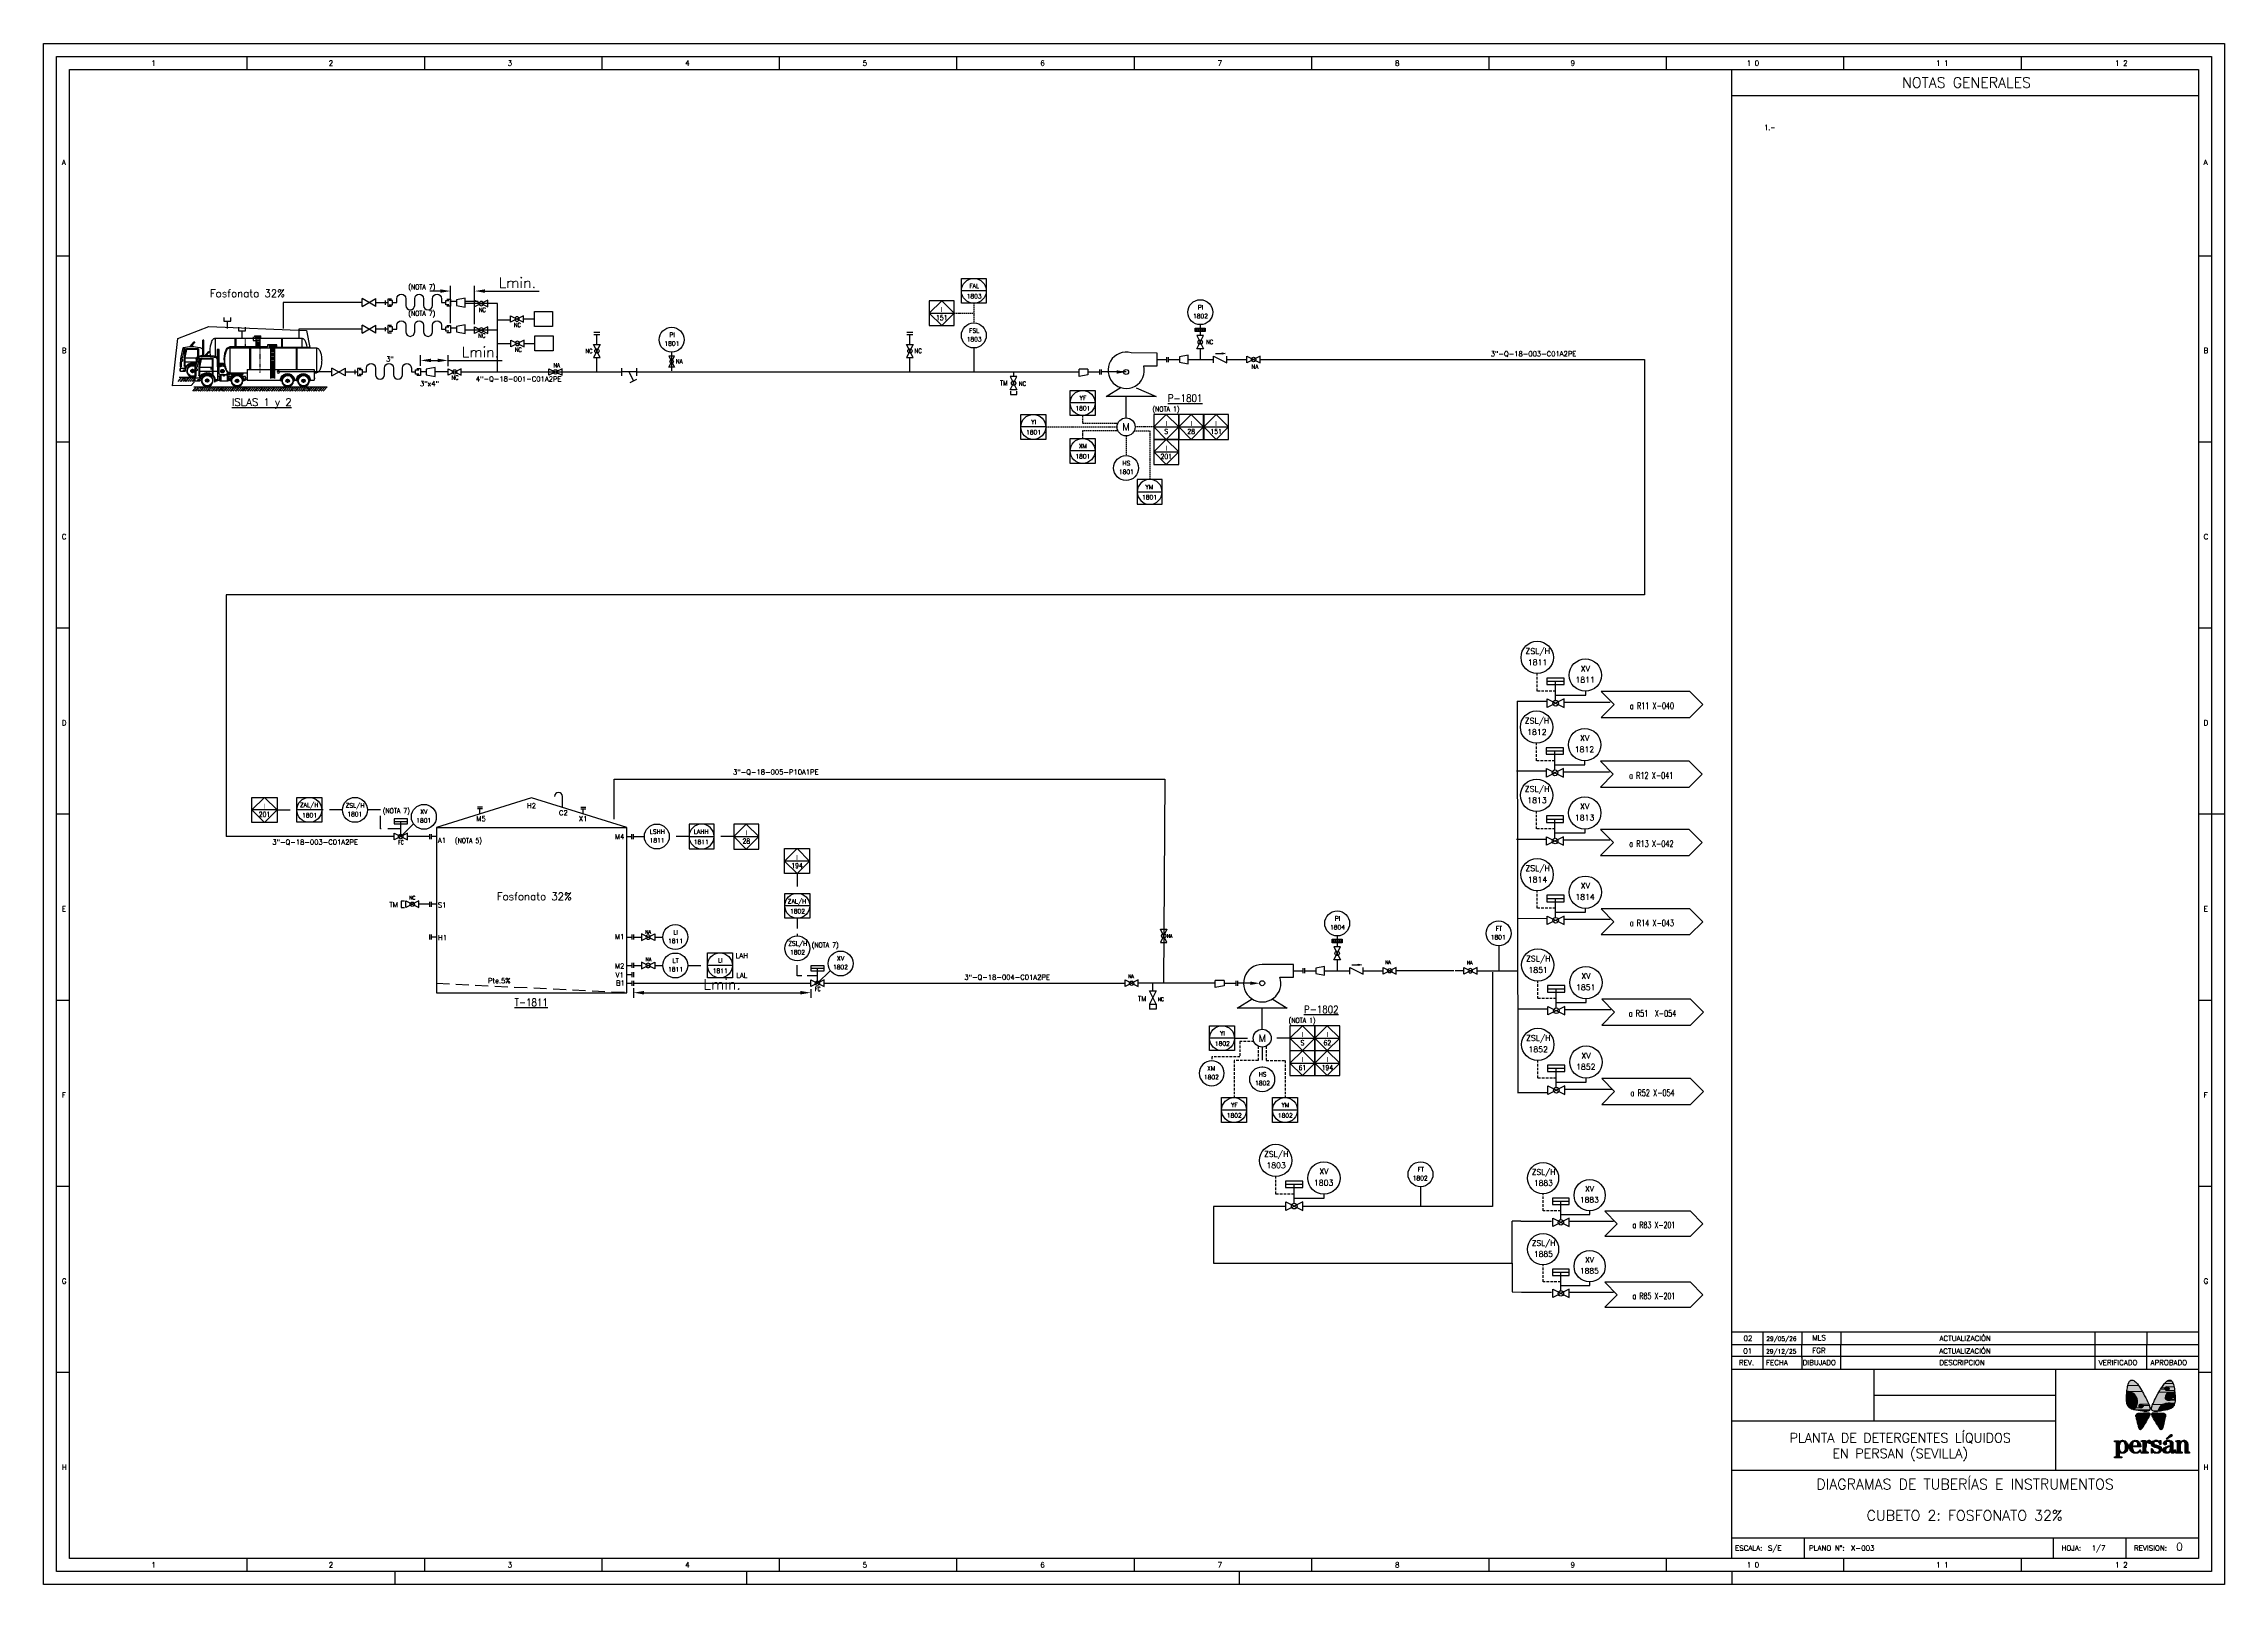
# Model space of a CAD drawing. Header units: millimetres. Extents: x 559 to 3993, y 623 to 920.
# Drawn here: x 558.9 to 978.9, y 622.9 to 919.5 of the extents above; entities that cross this region are included whole.
import ezdxf
from ezdxf.enums import TextEntityAlignment as Align
from ezdxf.xclip import XClip

# ---------------------------------------------------------------- set-up
doc = ezdxf.new("R2010")
doc.units = ezdxf.units.MM
doc.header["$XCLIPFRAME"] = 2
doc.linetypes.add('RAYITAS', pattern=[0.375, 0.25, -0.125])
doc.linetypes.add('TRAZOS', pattern=[0.75, 0.5, -0.25])
for name, color, linetype in [('CAJETIN', 1, 'Continuous'), ('CARGACAMIONES', 7, 'Continuous'), ('COTAS', 4, 'Continuous'), ('EQUIPOS', 5, 'Continuous'), ('EQUIPOS 02', 1, 'Continuous'), ('FORMATO', 7, 'Continuous'), ('INSTRUMENTOS', 1, 'Continuous'), ('TEX', 7, 'Continuous'), ('TEXTO-INSTRUMENTACION', 7, 'Continuous'), ('TEXTO-VALVULAS Y ACCESORIOS', 7, 'Continuous'), ('TUBERIA', 5, 'Continuous'), ('TUBERÍA2', 1, 'TRAZOS'), ('VALVULAS Y ACCESORIOS', 1, 'Continuous')]:
    doc.layers.add(name, color=color, linetype=linetype)
doc.layers.add('TUBERÍA3', color=1, linetype='Continuous', true_color=0xff0000)
doc.styles.add('PY', font='ROMANS.shx')
doc.styles.add('PY1', font='ROMANS.shx', dxfattribs={"width": 0.8})
doc.styles.add('PY3', font='ROMANS.shx', dxfattribs={"width": 0.6})
doc.styles.add('TXT', font='txt')
doc.linetypes.add('SEÑAL_MECANICA2', pattern='A,4.411183,["o",PY,S=4.130212,R=360,X=0,Y=-1.374288],0.588817,-0.374158,["",PY,S=2,R=360,X=0,Y=-0.688262],-2.183682', length=7.55784)
doc.dimstyles.new('1-5', dxfattribs={"dimtxt": 2, "dimasz": 2, "dimexe": 1, "dimexo": 0.5, "dimgap": 0.6, "dimtad": 1, "dimdec": 0, "dimlfac": 5, "dimzin": 0, "dimdsep": 46, "dimtxsty": 'PY', "dimcen": 0.7, "dimclrd": 4, "dimclre": 4, "dimclrt": 7, "dimazin": 0, "dimtfac": 1, "dimtdec": 0, "dimtofl": 0, "dimtmove": 0, "dimatfit": 3, "dimfxl": 1, "dimtolj": 1, "dimtzin": 0, "dimarcsym": 0})

# ---------------------------------------------------------------- blocks, each defined once
blk = doc.blocks.new('VALV GLOB-V')
at = {"layer": 'INSTRUMENTOS', "color": 1, "flags": 128}
blk.add_lwpolyline([(5.7, -1.43), (5.7, 1.43), (0, -1.43), (0, 1.43)], close=True, dxfattribs=at)
at = {"layer": 'INSTRUMENTOS', "color": 1}
blk.add_circle((2.85, 0), 0.95, dxfattribs=at)
at = {"layer": 'INSTRUMENTOS', "color": 7, "linetype": 'SEÑAL_MECANICA2', "style": 'PY'}
blk.add_attdef('REF.', text='', height=2, dxfattribs=at).set_placement((3, -3.37), align=Align.MIDDLE)
blk = doc.blocks.new('SEÑAL CIR')
at = {"color": 1}
blk.add_circle((0, 5.7), 5.7, dxfattribs=at)
at = {"layer": 'INSTRUMENTOS', "linetype": 'Continuous', "style": 'PY', "flags": 4}
for p in [(0.18, 6.94), (0.13, 2.95)]:
    blk.add_attdef('---', text='', height=2, dxfattribs=at).set_placement(p, align=Align.CENTER)
blk = doc.blocks.new('SEÑAL CIRCU MARCO')
at = {"color": 1, "linetype": 'Continuous', "ltscale": 0.5}
blk.add_line((5.7, 5.7), (-5.7, 5.7), dxfattribs=at)
at = {"color": 1, "flags": 128}
blk.add_lwpolyline([(5.7, 0), (-5.7, 0), (-5.7, 11.4), (5.7, 11.4)], close=True, dxfattribs=at)
at = {"color": 1}
blk.add_circle((0, 5.7), 5.7, dxfattribs=at)
at = {"style": 'PY'}
for tag, p in [('XXX', (0.18, 7.98)), ('YYY', (0.13, 3.24))]:
    blk.add_attdef(tag, text='', height=2, dxfattribs=at).set_placement(p, align=Align.MIDDLE)
blk = doc.blocks.new('SECUENCIA PROGRAMADA EN SISTEMA DE CONTROL PLC')
at = {"layer": 'INSTRUMENTOS'}
blk.add_line((-5, 5), (5, 5), dxfattribs=at)
at = {"layer": 'INSTRUMENTOS', "flags": 128}
for points in [[(0, 0), (-5, 5), (0, 10), (5, 5)], [(-5, 0), (5, 0), (5, 10), (-5, 10)]]:
    blk.add_lwpolyline(points, close=True, dxfattribs=at)
at = {"layer": 'TEXTO-INSTRUMENTACION', "linetype": 'Continuous', "style": 'PY1', "width": 0.8}
for tag, p in [('XXX', (0.01, 6.43)), ('YYY', (0.01, 3.17))]:
    blk.add_attdef(tag, text='', height=2, dxfattribs=at).set_placement(p, align=Align.MIDDLE_CENTER)
blk = doc.blocks.new('REDUCCION')
at = {"color": 1}
for p, q in [((0, 2), (0, -2)), ((4, 1.25), (0, 2)), ((4, -1.25), (4, 1.25)), ((0, -2), (4, -1.25))]:
    blk.add_line(p, q, dxfattribs=at)
at = {"style": 'PY1', "width": 0.8}
blk.add_attdef('.', text='', height=2, dxfattribs=at).set_placement((2, -3.65), align=Align.MIDDLE)
blk = doc.blocks.new('FLECHA')
at = {"color": 1}
blk.add_solid([(-0.9, -5), (0.9, -5), (0, 0)], dxfattribs=at)
blk = doc.blocks.new('DIAFRAGMA')
at = {"layer": 'INSTRUMENTOS', "color": 1, "ltscale": 0.1, "flags": 128}
blk.add_lwpolyline([(0, -2.25), (0, 2.25), (1.5, 2.25), (1.5, -2.25)], close=True, dxfattribs=at)
blk.add_lwpolyline([(0.46, -2.25), (1.12, -1.86), (0.38, -1.43), (1.12, -1), (0.38, -0.56), (1.12, -0.13), (0.38, 0.3), (1.12, 0.73), (0.38, 1.17), (1.12, 1.6), (0.38, 2.03), (0.75, 2.25)], dxfattribs=at)
blk = doc.blocks.new('*D22')
at = {"layer": 'COTAS', "color": 4, "lineweight": -2, "transparency": 16777216}
for p, q in [((672.54, 737.65), (672.54, 735.81)), ((674.54, 736.81), (704.69, 736.81)), ((706.69, 737.49), (706.69, 735.81))]:
    blk.add_line(p, q, dxfattribs=at)
at = {"layer": 'COTAS', "color": 4, "transparency": 16777216}
for points in [[(674.54, 737.14), (674.54, 736.47), (672.54, 736.81)], [(704.69, 737.14), (704.69, 736.47), (706.69, 736.81)]]:
    blk.add_solid(points, dxfattribs=at)
at = {"layer": 'Defpoints', "color": 0, "transparency": 16777216}
for p in [(672.54, 738.15), (706.69, 737.99), (706.69, 736.81)]:
    blk.add_point(p, dxfattribs=at)
at = {"layer": 'COTAS', "color": 7, "transparency": 16777216, "insert": (689.62, 738.41), "char_height": 2, "attachment_point": 5, "style": 'PY'}
blk.add_mtext('\\A1;Lmin.', dxfattribs=at)
blk = doc.blocks.new('VALVULA RETENCION')
at = {"layer": 'VALVULAS Y ACCESORIOS'}
blk.add_line((0.79, 2.4), (3.43, 2.4), dxfattribs=at)
at = {"layer": 'VALVULAS Y ACCESORIOS', "flags": 128}
blk.add_lwpolyline([(0, -1.33), (0, 1.33), (5.33, -1.33), (5.33, 1.33)], dxfattribs=at)
blk.add_lwpolyline([(4.65, 2.4), (3.43, 2.14), (3.43, 2.66)], close=True, dxfattribs=at)
at = {"layer": 'TEXTO-VALVULAS Y ACCESORIOS', "linetype": 'SEÑAL_MECANICA2', "style": 'PY1', "width": 0.8}
blk.add_attdef('REF.', text='', height=2, dxfattribs=at).set_placement((2.94, -3.07), align=Align.MIDDLE)
blk = doc.blocks.new('VALV TIPO COMPUERTA')
at = {"layer": 'VALVULAS Y ACCESORIOS', "flags": 128}
blk.add_lwpolyline([(0, -1.33), (0, 1.33), (5.33, -1.33), (5.33, 1.33)], close=True, dxfattribs=at)
at = {"layer": 'TEXTO-VALVULAS Y ACCESORIOS', "linetype": 'SEÑAL_MECANICA2', "style": 'PY1', "width": 0.8}
blk.add_attdef('REF.', text='', height=2, dxfattribs=at).set_placement((2.94, -3.07), align=Align.MIDDLE)
blk = doc.blocks.new('TAPA ROSCADA S.W.')
at = {"layer": 'VALVULAS Y ACCESORIOS', "ltscale": 0.1}
for p, q in [((-0.75, 1), (0.75, 1)), ((0.75, 1), (0.75, -1)), ((-0.75, -1), (0.75, -1))]:
    blk.add_line(p, q, dxfattribs=at)
blk = doc.blocks.new('CAMION CISTERNA ALZ')
at = {"layer": 'CAJETIN', "color": 4, "linetype": 'RAYITAS'}
blk.add_line((38.6, 22.2), (38.6, 7.9), dxfattribs=at)
at = {"layer": 'CARGACAMIONES', "color": 4, "linetype": 'ByBlock'}
for p, q in [((55.7, 22.2), (6.1, 22.2)), ((6.1, 22.2), (6.1, 7.9)), ((17.4, 22.2), (17.4, 9.9)), ((17.8, 22.2), (17.8, 9.9)), ((33.2, 23.6), (29.5, 23.6)), ((29.5, 23.1), (29.5, 23.6)), ((33.2, 23.4), (29.5, 23.4)), ((33.2, 23.1), (29.5, 23.1)), ((29.7, 23.1), (29.7, 22.2)), ((30.1, 22.1), (30.1, 4.6)), ((32.5, 21.4), (30.1, 21.4)), ((32.5, 20.7), (30.1, 20.7)), ((32.5, 19.9), (30.1, 19.9)), ((32.5, 19.1), (30.1, 19.1)), ((32.5, 18.3), (30.1, 18.3)), ((32.5, 17.6), (30.1, 17.6)), ((32.5, 16.8), (30.1, 16.8)), ((32.5, 16), (30.1, 16)), ((32.5, 15.3), (30.1, 15.3)), ((32.5, 14.5), (30.1, 14.5)), ((32.5, 13.7), (30.1, 13.7)), ((32.5, 12.9), (30.1, 12.9)), ((32.5, 22.1), (32.5, 4.6)), ((32.9, 22.2), (32.9, 23.1)), ((33.2, 23.6), (33.2, 23.1)), ((43.9, 22.2), (43.9, 9.9)), ((44.4, 22.2), (44.4, 9.9)), ((55.7, 22.2), (55.7, 7.9)), ((62.2, 7.7), (62.2, 21.1)), ((62.2, 21.1), (62.8, 21.1)), ((62.8, 14.9), (62.8, 21.1)), ((62.8, 15), (62.8, 3.6)), ((62.8, 14.3), (63.2, 14.3)), ((62.8, 13.9), (63.2, 13.9)), ((62.8, 13.5), (63.2, 13.5)), ((62.8, 13.1), (63.2, 13.1)), ((62.8, 12.7), (63.2, 12.7)), ((65.4, 16), (65.4, 6.7)), ((71.8, 16.4), (65.8, 16.4)), ((65.8, 15.8), (65.8, 7)), ((71.8, 16), (66, 16)), ((67.5, 20.2), (69.7, 17.5)), ((67.8, 20.2), (67.5, 20.2)), ((70, 17.5), (67.8, 20.2)), ((69.1, 18.2), (68.1, 17.5)), ((72.2, 15.7), (73.2, 11.2)), ((72.6, 15.8), (73.1, 13.6)), ((73.1, 13.4), (73.1, 15.4)), ((73.1, 15.4), (73.4, 15.4)), ((73.4, 13.4), (73.1, 13.4)), ((73.1, 13.4), (73.6, 11.2)), ((73.2, 15.4), (73.2, 16.2)), ((73.4, 15.4), (73.2, 16.1)), ((73.2, 13.4), (73.2, 12.6)), ((73.2, 12.6), (73.6, 12.6)), ((73.5, 15.2), (73.3, 16.1)), ((73.4, 15.4), (73.4, 13.4)), ((74.2, 16.5), (73.5, 16.5)), ((74.2, 16.4), (73.5, 16.4)), ((74.3, 11.5), (73.7, 14.2)), ((74.2, 11.5), (73.7, 13.9)), ((75.4, 10.4), (74.1, 16.7)), ((7.4, 7.9), (6.1, 7.9)), ((7.1, 4.4), (7.1, 5.1)), ((7.1, 5.1), (7.4, 5.1)), ((7.4, 4.4), (7.1, 4.4)), ((45.8, 9.9), (7.4, 9.9)), ((7.4, 9.9), (7.4, 3.7)), ((9.5, 3.7), (7.4, 3.7)), ((9.5, 3.3), (9.9, 3.3)), ((17.3, 3.3), (17.7, 3.3)), ((18.2, 3.7), (17.7, 3.7)), ((18.6, 3.7), (17.8, 3.7)), ((18.5, 3.3), (18.9, 3.3)), ((26.4, 3.3), (26.8, 3.3)), ((45.8, 3.7), (26.8, 3.7)), ((32.5, 12.2), (30.1, 12.2)), ((32.5, 11.4), (30.1, 11.4)), ((32.5, 10.6), (30.1, 10.6)), ((32.5, 9.8), (30.1, 9.8)), ((32.5, 9.1), (30.1, 9.1)), ((32.5, 8.3), (30.1, 8.3)), ((32.5, 7.5), (30.1, 7.5)), ((32.5, 6.8), (30.1, 6.8)), ((32.5, 6), (30.1, 6)), ((32.5, 5.3), (30.1, 5.3)), ((45.8, 9.9), (45.8, 3.7)), ((55.7, 7.9), (45.8, 7.9)), ((46.7, 5), (45.8, 5)), ((46.7, 4.1), (45.8, 4.1)), ((46.7, 3.7), (46.7, 5.8)), ((46.7, 5.8), (48.3, 5.8)), ((47.5, 3.7), (46.7, 3.7)), ((47.5, 3.3), (47.9, 3.3)), ((48.2, 7.8), (48.2, 7.5)), ((55, 7.8), (48.2, 7.8)), ((48.2, 7.5), (51, 7.5)), ((50.2, 7.3), (48.2, 7.3)), ((48.2, 7.3), (48.2, 6.9)), ((48.2, 6.9), (49.4, 6.9)), ((48.4, 6.9), (48.9, 6.5)), ((48.7, 7.8), (48.7, 7.9)), ((49.3, 7.5), (49.3, 7.3)), ((52.3, 7.5), (55, 7.5)), ((55, 7.3), (53.1, 7.3)), ((53.9, 7.5), (53.9, 7.3)), ((53.9, 6.9), (55, 6.9)), ((54.8, 6.9), (54.3, 6.5)), ((54.5, 7.8), (54.5, 7.9)), ((55, 7.5), (55, 7.8)), ((55, 6.9), (55, 7.3)), ((55, 5.8), (56.3, 5.8)), ((55.4, 3.3), (55.8, 3.3)), ((56.3, 3.7), (55.8, 3.7)), ((56.3, 3.7), (56.3, 6.1)), ((56.7, 6.5), (59, 6.5)), ((61.4, 3.3), (56.7, 3.3)), ((57, 6.5), (57, 3.3)), ((57.2, 6.5), (57.2, 3.3)), ((59, 6.5), (59, 6.2)), ((59.4, 6.5), (61.4, 6.5)), ((59.4, 6.5), (59.4, 6.2)), ((60.9, 6.5), (60.9, 3.3)), ((61.1, 6.5), (61.1, 3.3)), ((61.8, 6.1), (61.8, 3.7)), ((61.8, 5.8), (62.8, 5.8)), ((62.8, 3.7), (61.8, 3.7)), ((62.8, 7.4), (62.6, 7.4)), ((62.8, 12.3), (63.2, 12.3)), ((62.8, 11.9), (63.2, 11.9)), ((62.8, 11.5), (63.2, 11.5)), ((65.4, 8.8), (62.8, 8.8)), ((63, 3.6), (63, 3.9)), ((63, 3.6), (64, 3.6)), ((64.1, 3.4), (63, 3.4)), ((64, 3.6), (64, 3.9)), ((64.1, 2.7), (64.1, 3.4)), ((64.6, 2.7), (64.1, 2.7)), ((64.6, 3.4), (64.6, 2.7)), ((73.2, 11.1), (65.8, 11.1)), ((73.2, 8.8), (65.8, 8.8)), ((66.1, 10.3), (66.1, 10.5)), ((66.1, 10.5), (66.5, 10.5)), ((66.8, 10.3), (66.1, 10.3)), ((66.8, 10.5), (66.8, 10.3)), ((73.4, 6.2), (72.5, 6.2)), ((72.7, 5.4), (72.7, 6)), ((72.7, 3.5), (72.7, 4.7)), ((72.9, 4.9), (75.6, 4.9)), ((72.9, 3.5), (72.9, 3.9)), ((72.9, 3.5), (74, 3.5)), ((75.6, 3.3), (72.9, 3.3)), ((73.2, 11.2), (73.2, 6.2)), ((73.6, 11.2), (73.6, 6.4)), ((74, 3.5), (74, 3.9)), ((74.5, 10.1), (74.5, 9.2)), ((74.6, 10.3), (74.6, 9.1)), ((75.3, 11.2), (74.7, 11.2)), ((75.3, 11.1), (74.7, 11.1)), ((75.4, 10.4), (74.7, 10.4)), ((74.7, 9), (75.4, 9)), ((75.4, 8.9), (75.2, 8.9)), ((75.4, 8.7), (75.2, 8.7)), ((75.4, 5.8), (75.2, 5.8)), ((75.3, 8.7), (75.3, 5.8)), ((75.4, 4.9), (75.4, 10.4)), ((75.4, 8.6), (75.5, 8.6)), ((75.5, 5.9), (75.4, 5.9)), ((75.5, 8.6), (75.5, 5.9)), ((75.6, 8.6), (75.5, 8.6)), ((75.5, 5.9), (75.6, 5.9)), ((75.6, 5.9), (75.6, 8.6)), ((75.8, 4.7), (75.8, 3.5)), ((75.8, 4.5), (76, 4.5)), ((76, 3.7), (75.8, 3.7)), ((76, 4.5), (76, 3.7))]:
    blk.add_line(p, q, dxfattribs=at)
at = {"layer": 'CARGACAMIONES', "color": 4}
for p, q in [((76.4, 0), (0, 0)), ((2.3, -2.5), (0, 0)), ((37.4, -1.2), (38.6, 0)), ((38, -1.8), (39.7, 0)), ((42, -2.5), (39.7, 0)), ((43.1, -2.5), (40.8, 0)), ((44.2, -2.5), (42, 0)), ((45.4, -2.5), (43.1, 0)), ((43.7, -0.6), (44.2, 0)), ((44.2, -1.2), (45.4, 0)), ((44.8, -1.8), (46.5, 0)), ((48.8, -2.5), (46.5, 0)), ((49.9, -2.5), (47.6, 0)), ((3.4, -2.5), (1.1, 0)), ((4.5, -2.5), (2.3, 0)), ((2.8, -0.6), (3.4, 0)), ((3.4, -1.2), (4.5, 0)), ((4, -1.8), (5.7, 0)), ((4.5, -2.5), (6.2, -0.6)), ((5.6, -2.5), (6.8, -1.2)), ((8, -2.5), (5.7, 0)), ((6.7, -2.5), (7.3, -1.8)), ((9.1, -2.5), (6.8, 0)), ((10.2, -2.5), (7.9, 0)), ((11.3, -2.5), (9, 0)), ((10.2, -1.2), (11.3, 0)), ((10.7, -1.8), (12.4, 0)), ((11.3, -2.5), (13, -0.6)), ((14.7, -2.5), (12.4, 0)), ((12.4, -2.5), (13.6, -1.2)), ((13.5, -2.5), (14.1, -1.8)), ((15.9, -2.5), (13.6, 0)), ((17, -2.5), (14.7, 0)), ((18.1, -2.5), (15.8, 0)), ((16.4, -0.6), (17, 0)), ((17, -1.2), (18.1, 0)), ((17.5, -1.9), (19.2, 0)), ((18.1, -2.5), (19.8, -0.6)), ((21.5, -2.5), (19.2, 0)), ((19.2, -2.5), (20.4, -1.2)), ((20.3, -2.5), (20.9, -1.8)), ((22.6, -2.5), (20.4, 0)), ((23.8, -2.5), (21.5, 0)), ((24.9, -2.5), (22.6, 0)), ((23.2, -0.9), (23.8, -0.3)), ((23.7, -1.2), (24.9, 0)), ((24.3, -1.9), (26, 0)), ((24.8, -2.5), (26.6, -0.6)), ((28.3, -2.5), (26, 0)), ((26, -2.5), (27.1, -1.2)), ((29.4, -2.5), (27.1, 0)), ((27.1, -2.5), (27.7, -1.8)), ((30.6, -2.5), (28.3, 0)), ((31.7, -2.5), (29.4, 0)), ((30, -0.8), (30.6, -0.1)), ((30.5, -1.2), (31.7, 0)), ((31.1, -1.9), (32.8, 0)), ((31.6, -2.5), (33.4, -0.6)), ((35.1, -2.5), (32.8, 0)), ((32.8, -2.5), (33.9, -1.2)), ((36.2, -2.5), (33.9, 0)), ((33.9, -2.5), (34.5, -1.8)), ((37.3, -2.5), (35.1, 0)), ((38.5, -2.5), (36.2, 0)), ((36.9, -0.8), (37.4, -0.1)), ((38.5, -2.5), (40.3, -0.6)), ((39.7, -2.5), (40.8, -1.2)), ((40.8, -2.5), (41.4, -1.8)), ((45.3, -2.5), (47, -0.6)), ((46.4, -2.5), (47.6, -1.2)), ((47.6, -2.5), (48.2, -1.8)), ((51, -2.5), (48.7, 0)), ((52.2, -2.5), (49.9, 0)), ((50.4, -0.6), (51, 0)), ((51, -1.2), (52.1, 0)), ((51.6, -1.8), (53.3, 0)), ((52.1, -2.5), (53.8, -0.6)), ((53.2, -2.5), (54.4, -1.2)), ((55.6, -2.5), (53.3, 0)), ((56.7, -2.5), (54.4, 0)), ((54.4, -2.5), (55, -1.8)), ((57.8, -2.5), (55.5, 0)), ((58.9, -2.5), (56.7, 0)), ((57.8, -1.2), (58.9, 0)), ((58.4, -1.8), (60.1, 0)), ((58.9, -2.5), (60.6, -0.6)), ((60, -2.5), (61.2, -1.2)), ((62.3, -2.5), (60.1, 0)), ((61.1, -2.5), (61.7, -1.8)), ((63.5, -2.5), (61.2, 0)), ((64.6, -2.5), (62.3, 0)), ((65.7, -2.5), (63.4, 0)), ((64, -0.6), (64.6, 0)), ((64.6, -1.2), (65.7, 0)), ((65.1, -1.9), (66.8, 0)), ((65.7, -2.5), (67.4, -0.6)), ((69.1, -2.5), (66.8, 0)), ((66.8, -2.5), (68, -1.2)), ((67.9, -2.5), (68.5, -1.8)), ((70.3, -2.5), (68, 0)), ((71.4, -2.5), (69.1, 0)), ((72.5, -2.5), (70.2, 0)), ((70.8, -0.9), (71.4, -0.3)), ((71.4, -1.2), (72.5, 0)), ((71.9, -1.9), (73.6, 0)), ((72.5, -2.5), (74.2, -0.6)), ((75.9, -2.5), (73.6, 0)), ((73.6, -2.5), (74.8, -1.2)), ((74.7, -2.5), (75.3, -1.8)), ((77, -2.5), (74.8, 0))]:
    blk.add_line(p, q, dxfattribs=at)
at = {"layer": 'CARGACAMIONES', "color": 4, "linetype": 'ByBlock'}
for centre, radius in [((13.5, 3.4), 3.38), ((13.5, 3.4), 0.794), ((13, 3.4), 0.0993), ((13.1, 3.8), 0.0993), ((13.1, 3), 0.0993), ((13.5, 3.4), 0.397), ((13.5, 4), 0.0993), ((13.5, 2.8), 0.0993), ((14, 3.8), 0.0993), ((14, 3), 0.0993), ((14.1, 3.4), 0.0993), ((22.6, 3.4), 3.38), ((22.6, 3.4), 0.794), ((22, 3.4), 0.0993), ((22.2, 3.8), 0.0993), ((22.2, 3), 0.0993), ((22.6, 3.4), 0.397), ((22.6, 4), 0.0993), ((22.6, 2.8), 0.0993), ((23, 3.8), 0.0993), ((23, 3), 0.0993), ((23.2, 3.4), 0.0993), ((51.6, 3.4), 3.38), ((51.6, 3.4), 0.794), ((51, 3.4), 0.0993), ((51.2, 3.8), 0.0993), ((51.2, 3), 0.0993), ((51.6, 3.4), 0.397), ((51.6, 4), 0.0993), ((51.6, 2.8), 0.0993), ((52, 3.8), 0.0993), ((52, 3), 0.0993), ((52.2, 3.4), 0.0993), ((59.2, 6.5), 0.199), ((68.7, 3.5), 3.38), ((68.7, 3.5), 0.794), ((68.1, 3.5), 0.0993), ((68.3, 3.9), 0.0993), ((68.3, 3.1), 0.0993), ((68.7, 3.5), 0.397), ((68.7, 4.1), 0.0993), ((68.7, 2.9), 0.0993), ((69.1, 3.9), 0.0993), ((69.1, 3.1), 0.0993), ((69.3, 3.5), 0.0993)]:
    blk.add_circle(centre, radius, dxfattribs=at)
at = {"layer": 'CARGACAMIONES', "color": 4, "linetype": 'Continuous'}
blk.add_circle((27.9, 8.4), 0.718, dxfattribs=at)
at = {"layer": 'CARGACAMIONES', "color": 4, "linetype": 'ByBlock'}
for centre, radius, start, end in [((20.3, 15.1), 17.2, 170.2727, 180), ((20.3, 15.1), 17.2, 180, 189.7273), ((13.2, 16.3), 10, 157.5177, 170.2727), ((8.8, 18.2), 5.23, 135.0251, 157.5177), ((6.1, 20.9), 1.36, 90, 135.0251), ((55.7, 20.9), 1.36, 44.9749, 90), ((53, 18.2), 5.23, 22.4823, 44.9749), ((48.5, 16.3), 10, 9.7273, 22.4823), ((41.4, 15.1), 17.2, 360, 9.7273), ((41.4, 15.1), 17.2, 350.2727, 0), ((64.8, 15), 1.99, 90, 180), ((69.3, -2.4), 19.9, 77.0128, 102.9872), ((65.8, 16), 0.397, 90, 180), ((66, 15.8), 0.199, 90, 180), ((69.7, 17.7), 0.0993, 0, 180), ((69.7, 17.7), 0.0993, 180, 0), ((71.8, 15.6), 0.794, 11.9442, 90), ((71.8, 15.6), 0.397, 11.9442, 90), ((73.5, 16.2), 0.298, 90, 191.9761), ((73.5, 16.2), 0.199, 90, 191.9761), ((72.4, 14.4), 1.4, 315, 45), ((73.7, 16.6), 0.397, 11.9761, 90), ((13.2, 13.9), 10, 189.7273, 202.4823), ((8.8, 12), 5.23, 202.4823, 224.9749), ((6.1, 9.3), 1.36, 224.9749, 270), ((13.6, 3.4), 4.12, 358.6196, 181.3804), ((13.6, 3.4), 3.72, 358.4724, 181.5276), ((13.5, 3.4), 2.98, 90, 270), ((13.5, 3.4), 0.993, 90, 270), ((13.5, 3.4), 2.98, 270, 90), ((13.5, 3.4), 0.993, 270, 90), ((22.7, 3.4), 4.12, 358.6196, 181.3804), ((22.7, 3.4), 3.72, 358.4724, 181.5276), ((22.6, 3.4), 2.98, 90, 270), ((22.6, 3.4), 0.993, 90, 270), ((22.6, 3.4), 2.98, 270, 90), ((22.6, 3.4), 0.993, 270, 90), ((51.7, 3.4), 4.12, 358.6196, 181.3804), ((51.7, 3.4), 3.72, 358.4724, 181.5276), ((51.6, 3.4), 2.98, 90, 270), ((51.6, 3.4), 0.993, 90, 270), ((51.6, 3.4), 2.98, 270, 90), ((51.6, 3.4), 0.993, 270, 90), ((55.7, 9.3), 1.36, 270, 315.0251), ((56.7, 6.1), 0.397, 90, 180), ((56.7, 3.7), 0.397, 180, 270), ((53, 12), 5.23, 315.0251, 337.5177), ((48.5, 13.9), 10, 337.5177, 350.2727), ((59.2, 6.2), 0.199, 180, 0), ((61.4, 6.1), 0.397, 0, 90), ((61.4, 3.7), 0.397, 270, 0), ((62.6, 7.7), 0.397, 180, 270), ((63, 3.6), 0.199, 180, 270), ((63.5, 3.4), 0.674, 45, 135), ((68.7, 3.5), 4.62, 31.8706, 181.3804), ((68.7, 3.5), 4.12, 17.5788, 181.3804), ((68.7, 3.5), 2.98, 90, 270), ((68.7, 3.5), 0.993, 90, 270), ((68.7, 3.5), 2.98, 270, 90), ((68.7, 3.5), 0.993, 270, 90), ((72.7, 5.7), 0.298, 270, 90), ((72.9, 4.7), 0.199, 90, 180), ((72.9, 3.5), 0.199, 180, 270), ((68.7, 3.5), 4.62, 17.5788, 25.7368), ((73.5, 3.3), 0.843, 45, 135), ((73.4, 6.4), 0.199, 270, 0), ((74.7, 11.6), 0.497, 191.9761, 270), ((74.7, 11.6), 0.397, 191.9761, 270), ((74.7, 10.3), 0.0993, 90, 180), ((74.7, 9.1), 0.0993, 180, 270), ((75.6, 4.7), 0.199, 0, 90), ((75.6, 3.5), 0.199, 270, 0)]:
    blk.add_arc(centre, radius, start, end, dxfattribs=at)
at = {"layer": 'CARGACAMIONES', "color": 4}
for start, end in [(357.7085, 177.7085), (177.7085, 357.7085)]:
    blk.add_arc((74.8, -1.4), 0.0145, start, end, dxfattribs=at)
blk = doc.blocks.new('*D32')
at = {"layer": 'COTAS', "color": 4, "lineweight": -2, "transparency": 16777216}
for p, q in [((631.52, 857.49), (631.52, 859.54)), ((633.52, 858.54), (634.83, 858.54)), ((636.83, 857.45), (636.83, 859.54)), ((636.83, 858.54), (647.27, 858.54))]:
    blk.add_line(p, q, dxfattribs=at)
at = {"layer": 'COTAS', "color": 4, "transparency": 16777216}
for points in [[(633.52, 858.88), (633.52, 858.21), (631.52, 858.54)], [(634.83, 858.88), (634.83, 858.21), (636.83, 858.54)]]:
    blk.add_solid(points, dxfattribs=at)
at = {"layer": 'Defpoints', "color": 0, "transparency": 16777216}
for p in [(631.52, 856.99), (636.83, 858.54), (636.83, 856.95)]:
    blk.add_point(p, dxfattribs=at)
at = {"layer": 'COTAS', "color": 7, "transparency": 16777216, "insert": (643.05, 860.14), "char_height": 2, "attachment_point": 5, "style": 'PY'}
blk.add_mtext('\\A1;Lmin.', dxfattribs=at)
blk = doc.blocks.new('MANG-VAL')
at = {"layer": 'INSTRUMENTOS', "color": 1}
for p, q in [((0, 1.5), (0, -1.5)), ((6, 0), (0, 0)), ((3, 0), (4.8, -3.6)), ((6, 1.5), (6, -1.5)), ((3.46, -4.27), (6.14, -2.93))]:
    blk.add_line(p, q, dxfattribs=at)
blk = doc.blocks.new('*D34')
at = {"layer": 'COTAS', "color": 4, "lineweight": -2}
for p, q in [((635.32, 871.9), (633.32, 871.9)), ((637.32, 865.74), (637.32, 872.9)), ((641.95, 865.5), (641.95, 872.9)), ((643.95, 871.9), (654.39, 871.9))]:
    blk.add_line(p, q, dxfattribs=at)
at = {"layer": 'COTAS', "color": 4}
for points in [[(635.32, 871.56), (635.32, 872.23), (637.32, 871.9)], [(643.95, 872.23), (643.95, 871.56), (641.95, 871.9)]]:
    blk.add_solid(points, dxfattribs=at)
at = {"layer": 'Defpoints', "color": 0}
for p in [(641.95, 871.9), (637.32, 865.24), (641.95, 865)]:
    blk.add_point(p, dxfattribs=at)
at = {"layer": 'COTAS', "color": 7, "insert": (650.17, 873.5), "char_height": 2, "attachment_point": 5, "style": 'PY'}
blk.add_mtext('\\A1;Lmin.', dxfattribs=at)
blk = doc.blocks.new('MARCO-A1')
at = {"layer": 'FORMATO', "color": 5}
for p, q in [((78.42, 589), (78.42, 584)), ((146.83, 589), (146.83, 584)), ((215.25, 589), (215.25, 584)), ((283.67, 589), (283.67, 584)), ((352.08, 589), (352.08, 584)), ((420.5, 589), (420.5, 584)), ((488.92, 589), (488.92, 584)), ((557.33, 589), (557.33, 584)), ((625.75, 589), (625.75, 584)), ((694.17, 589), (694.17, 584)), ((762.58, 589), (762.58, 584)), ((5, 512.25), (10, 512.25)), ((831, 512.25), (836, 512.25)), ((5, 440.5), (10, 440.5)), ((831, 440.5), (836, 440.5)), ((5, 368.75), (10, 368.75)), ((831, 368.75), (836, 368.75)), ((5, 297), (10, 297)), ((831, 297), (836, 297)), ((5, 225.25), (10, 225.25)), ((831, 225.25), (836, 225.25)), ((5, 153.5), (10, 153.5)), ((831, 153.5), (836, 153.5)), ((5, 81.75), (10, 81.75)), ((831, 81.75), (836, 81.75)), ((78.42, 10), (78.42, 5)), ((146.83, 10), (146.83, 5)), ((215.25, 10), (215.25, 5)), ((283.67, 10), (283.67, 5)), ((352.08, 10), (352.08, 5)), ((420.5, 10), (420.5, 5)), ((488.92, 10), (488.92, 5)), ((557.33, 10), (557.33, 5)), ((625.75, 10), (625.75, 5)), ((694.17, 10), (694.17, 5)), ((762.58, 10), (762.58, 5))]:
    blk.add_line(p, q, dxfattribs=at)
at = {"layer": 'FORMATO', "color": 1, "linetype": 'Continuous'}
for p, q in [((836, 297), (841, 297)), ((135.5, 5), (135.5, 0)), ((271, 5), (271, 0)), ((461, 5), (461, 0)), ((651, 5), (651, 0))]:
    blk.add_line(p, q, dxfattribs=at)
at = {"layer": 'FORMATO', "color": 1}
blk.add_lwpolyline([(0, 594), (841, 594), (841, 0), (0, 0)], close=True, dxfattribs=at)
at = {"layer": 'FORMATO', "color": 5}
blk.add_lwpolyline([(5, 589), (836, 589), (836, 5), (5, 5)], close=True, dxfattribs=at)
at = {"layer": 'FORMATO', "color": 8, "linetype": 'Continuous'}
blk.add_lwpolyline([(10, 584), (831, 584), (831, 10), (10, 10)], close=True, dxfattribs=at)
at = {"layer": 'FORMATO', "color": 1, "style": 'PY'}
for s, p in [('1', (41.52, 585.5)), ('2', (109.93, 585.5)), ('3', (178.99, 585.5)), ('4', (247.4, 585.5)), ('5', (315.82, 585.5)), ('6', (384.34, 585.5)), ('7', (452.75, 585.5)), ('8', (521.17, 585.5)), ('9', (588.85, 585.5)), ('1 0', (656.77, 585.5)), ('1 1', (729.83, 585.5)), ('1 2', (798.88, 585.5)), ('A', (7, 547.25)), ('A', (833, 547.25)), ('B', (7, 474.67)), ('B', (833, 474.67)), ('C', (7, 402.92)), ('C', (833, 402.92)), ('D', (7, 331.17)), ('D', (833, 331.17)), ('E', (7, 259.42)), ('E', (833, 259.42)), ('F', (7, 187.67)), ('F', (833, 187.67)), ('G', (7, 115.92)), ('G', (833, 115.92)), ('H', (7, 44.17)), ('H', (833, 44.17)), ('1', (41.52, 6.5)), ('2', (109.93, 6.5)), ('3', (178.99, 6.5)), ('4', (247.4, 6.5)), ('5', (315.82, 6.5)), ('6', (384.34, 6.5)), ('7', (452.75, 6.5)), ('8', (521.17, 6.5)), ('9', (588.85, 6.5)), ('1 0', (656.77, 6.5)), ('1 1', (729.83, 6.5)), ('1 2', (798.88, 6.5))]:
    blk.add_text(s, height=2, dxfattribs=at).set_placement(p)
blk = doc.blocks.new('Simbolo persan')
at = {"layer": 'CAJETIN', "true_color": 0x0080ad, "transparency": 33554559}
h = blk.add_hatch(color=144, dxfattribs=at)
h.paths.add_polyline_path([(3046.77, 1411.45), (3046.51, 1411.37), (3046.26, 1411.5), (3046.17, 1411.62), (3046.17, 1411.92), (3046.26, 1412.05), (3046.34, 1412.09), (3046.39, 1412.13), (3046.47, 1412.13), (3046.56, 1412.17), (3046.6, 1412.13), (3046.72, 1412.13), (3046.85, 1412), (3046.89, 1411.92), (3046.89, 1411.88), (3046.94, 1411.88), (3046.94, 1411.67), (3046.89, 1411.62), (3046.85, 1411.54)])
h.paths.add_polyline_path([(3048.25, 1411.33), (3048.25, 1411.54), (3048.21, 1411.62), (3048.21, 1411.71), (3048.16, 1411.79), (3048.16, 1411.88), (3048.12, 1411.92), (3048.12, 1412), (3048.08, 1412.09), (3048.08, 1412.13), (3048.04, 1412.13), (3048.04, 1412.17), (3047.95, 1412.34), (3047.95, 1412.39), (3047.91, 1412.47), (3047.87, 1412.6), (3047.74, 1412.85), (3047.66, 1412.98), (3047.57, 1413.19), (3047.49, 1413.36), (3047.4, 1413.49), (3047.27, 1413.78), (3047.23, 1413.78), (3047.11, 1413.99), (3047.11, 1414.04), (3047.06, 1414.16), (3046.98, 1414.25), (3046.85, 1414.5), (3046.81, 1414.54), (3046.81, 1414.63), (3046.68, 1414.8), (3046.64, 1414.84), (3046.51, 1415.05), (3046.47, 1415.14), (3046.34, 1415.31), (3046.22, 1415.56), (3046.05, 1415.77), (3045.92, 1415.98), (3045.67, 1416.24), (3045.62, 1416.32), (3045.5, 1416.45), (3045.45, 1416.45), (3045.33, 1416.58), (3045.2, 1416.66), (3045.16, 1416.7), (3045.07, 1416.75), (3044.99, 1416.75), (3044.95, 1416.79), (3044.65, 1416.79), (3044.61, 1416.75), (3044.57, 1416.75), (3044.48, 1416.7), (3044.44, 1416.66), (3044.4, 1416.58), (3044.35, 1416.58), (3044.18, 1416.32), (3044.18, 1416.24), (3044.1, 1416.03), (3044.06, 1415.98), (3043.97, 1415.56), (3043.93, 1415.48), (3043.93, 1415.31), (3043.89, 1415.14), (3043.89, 1415.05), (3043.85, 1414.84), (3043.85, 1414.8), (3043.8, 1414.63), (3043.8, 1414.59), (3044.14, 1414.59), (3044.23, 1414.54), (3044.31, 1414.54), (3044.52, 1414.5), (3044.69, 1414.42), (3044.73, 1414.42), (3044.99, 1414.25), (3045.16, 1414.16), (3045.29, 1414.04), (3045.29, 1413.99), (3045.5, 1413.78), (3045.67, 1413.49), (3045.71, 1413.36), (3045.79, 1413.19), (3045.84, 1412.98), (3045.88, 1412.85), (3045.88, 1412.34), (3045.84, 1412.17), (3045.84, 1412.09), (3045.79, 1412.05), (3045.75, 1411.92), (3045.75, 1411.84), (3045.71, 1411.84), (3045.71, 1411.75), (3045.67, 1411.71), (3045.67, 1411.67), (3045.62, 1411.62), (3045.54, 1411.5), (3045.5, 1411.41), (3045.37, 1411.28), (3045.33, 1411.2), (3045.2, 1411.07), (3045.24, 1411.07), (3045.33, 1411.03), (3045.45, 1411.03), (3045.79, 1410.95), (3046, 1410.9), (3046.39, 1410.86), (3046.85, 1410.78), (3047.06, 1410.78), (3047.23, 1410.73), (3047.7, 1410.73), (3047.78, 1410.78), (3047.91, 1410.78), (3048.08, 1410.86), (3048.21, 1410.99), (3048.21, 1411.03), (3048.25, 1411.03), (3048.25, 1411.2), (3048.29, 1411.28)], flags=0)
h = blk.add_hatch(color=144, dxfattribs=at)
h.paths.add_polyline_path([(3050.2, 1414.84), (3050.15, 1414.76), (3050.07, 1414.63), (3049.9, 1414.29), (3049.86, 1414.25), (3049.86, 1414.21), (3049.82, 1414.12), (3049.77, 1414.12), (3049.73, 1413.99), (3049.6, 1413.78), (3049.56, 1413.66), (3049.52, 1413.57), (3049.39, 1413.36), (3049.35, 1413.27), (3049.35, 1413.23), (3049.31, 1413.23), (3049.31, 1413.15), (3049.26, 1413.11), (3049.22, 1413.02), (3049.18, 1412.98), (3049.18, 1412.94), (3049.14, 1412.89), (3049.1, 1412.72), (3048.97, 1412.47), (3048.88, 1412.34), (3048.88, 1412.3), (3048.84, 1412.26), (3048.84, 1412.17), (3048.76, 1412.05), (3048.71, 1411.88), (3048.71, 1411.84), (3048.67, 1411.75), (3048.63, 1411.62), (3048.63, 1411.54), (3048.59, 1411.45), (3048.59, 1411.16), (3048.63, 1411.12), (3048.63, 1411.03), (3048.71, 1410.9), (3048.76, 1410.9), (3048.93, 1410.82), (3048.97, 1410.78), (3049.1, 1410.78), (3049.14, 1410.73), (3049.65, 1410.73), (3049.73, 1410.78), (3049.86, 1410.78), (3049.86, 1410.9), (3049.9, 1410.9), (3049.9, 1411.03), (3049.94, 1411.12), (3049.94, 1411.16), (3050.03, 1411.28), (3050.03, 1411.37), (3050.2, 1411.54), (3050.24, 1411.62), (3050.32, 1411.75), (3050.45, 1411.84), (3050.53, 1411.88), (3050.75, 1412.05), (3050.96, 1412.17), (3051.25, 1412.26), (3051.38, 1412.3), (3051.47, 1412.3), (3051.76, 1412.34), (3052.19, 1412.34), (3052.4, 1412.3), (3052.48, 1412.26), (3052.61, 1412.22), (3052.82, 1412.13), (3052.91, 1412.09), (3052.95, 1412.05), (3052.95, 1412.09), (3052.99, 1412.13), (3052.99, 1412.22), (3053.03, 1412.26), (3053.03, 1412.34), (3053.08, 1412.47), (3053.08, 1412.55), (3053.12, 1412.72), (3053.12, 1413.27), (3053.03, 1413.32), (3053.03, 1413.36), (3052.95, 1413.4), (3052.82, 1413.49), (3052.61, 1413.49), (3052.57, 1413.4), (3052.52, 1413.36), (3052.52, 1413.32), (3052.48, 1413.27), (3052.44, 1413.19), (3052.4, 1413.15), (3052.4, 1413.11), (3052.36, 1413.11), (3052.31, 1413.02), (3052.23, 1412.98), (3052.19, 1412.94), (3052.1, 1412.89), (3051.76, 1412.89), (3051.38, 1413.02), (3051.25, 1413.15), (3051.21, 1413.23), (3051.21, 1413.36), (3051.25, 1413.57), (3051.25, 1413.66), (3051.3, 1413.78), (3051.38, 1413.99), (3051.47, 1414.12), (3051.59, 1414.25), (3051.68, 1414.29), (3052.06, 1414.29), (3052.19, 1414.25), (3052.31, 1414.25), (3052.44, 1414.29), (3052.61, 1414.29), (3052.99, 1414.54), (3053.03, 1414.63), (3053.03, 1414.88), (3052.99, 1414.97), (3052.99, 1415.14), (3052.95, 1415.26), (3052.95, 1415.43), (3052.91, 1415.48), (3052.91, 1415.52), (3052.86, 1415.65), (3052.86, 1415.73), (3052.82, 1415.9), (3052.74, 1416.11), (3052.69, 1416.24), (3052.65, 1416.28), (3052.57, 1416.45), (3052.57, 1416.49), (3052.31, 1416.75), (3052.23, 1416.75), (3052.19, 1416.79), (3051.97, 1416.79), (3051.89, 1416.75), (3051.85, 1416.75), (3051.72, 1416.7), (3051.68, 1416.66), (3051.55, 1416.58), (3051.09, 1416.11), (3050.92, 1415.9), (3050.79, 1415.73), (3050.75, 1415.65), (3050.66, 1415.52), (3050.62, 1415.52), (3050.62, 1415.48), (3050.58, 1415.43), (3050.49, 1415.31), (3050.45, 1415.22), (3050.37, 1415.14), (3050.37, 1415.05), (3050.32, 1415.05), (3050.24, 1414.88)])
h.paths.add_polyline_path([(3051.42, 1414.76), (3051.34, 1414.84), (3051.25, 1414.88), (3051.21, 1414.97), (3051.21, 1415.05), (3051.17, 1415.14), (3051.21, 1415.18), (3051.21, 1415.31), (3051.3, 1415.43), (3051.42, 1415.48), (3051.59, 1415.52), (3051.68, 1415.48), (3051.72, 1415.48), (3051.8, 1415.43), (3051.85, 1415.39), (3051.93, 1415.26), (3051.97, 1415.14), (3051.93, 1414.97), (3051.89, 1414.88), (3051.85, 1414.88), (3051.8, 1414.8), (3051.72, 1414.76)], flags=0)
at = {"layer": 'CAJETIN', "true_color": 0xa3cbc0, "transparency": 33554559}
for points in [[(3051.68, 1415.48), (3051.59, 1415.52), (3051.42, 1415.48), (3051.3, 1415.43), (3051.3, 1415.39), (3051.21, 1415.31), (3051.21, 1415.18), (3051.17, 1415.14), (3051.21, 1415.05), (3051.21, 1414.97), (3051.25, 1414.88), (3051.3, 1414.88), (3051.34, 1414.84), (3051.34, 1414.8), (3051.42, 1414.76), (3051.72, 1414.76), (3051.8, 1414.8), (3051.8, 1414.84), (3051.89, 1414.88), (3051.93, 1414.97), (3051.93, 1415.05), (3051.97, 1415.14), (3051.93, 1415.18), (3051.93, 1415.31), (3051.85, 1415.39), (3051.85, 1415.43), (3051.72, 1415.48)], [(3044.14, 1414.59), (3043.8, 1414.59), (3043.8, 1414.25), (3043.76, 1414.16), (3043.76, 1412.72), (3043.8, 1412.6), (3043.8, 1412.47), (3043.85, 1412.34), (3043.85, 1412.3), (3043.89, 1412.09), (3043.93, 1411.96), (3044.1, 1411.71), (3044.14, 1411.62), (3044.35, 1411.41), (3044.4, 1411.41), (3044.52, 1411.33), (3044.57, 1411.28), (3044.73, 1411.2), (3044.82, 1411.2), (3044.95, 1411.16), (3044.99, 1411.12), (3045.12, 1411.12), (3045.16, 1411.07), (3045.2, 1411.07), (3045.2, 1411.12), (3045.24, 1411.12), (3045.24, 1411.16), (3045.29, 1411.2), (3045.33, 1411.2), (3045.41, 1411.28), (3045.41, 1411.33), (3045.5, 1411.41), (3045.58, 1411.54), (3045.67, 1411.71), (3045.71, 1411.84), (3045.75, 1411.84), (3045.84, 1412.09), (3045.88, 1412.3), (3045.88, 1412.85), (3045.79, 1413.19), (3045.71, 1413.36), (3045.67, 1413.49), (3045.58, 1413.66), (3045.5, 1413.78), (3045.41, 1413.87), (3045.29, 1414.04), (3045.16, 1414.16), (3044.99, 1414.25), (3044.95, 1414.29), (3044.52, 1414.5), (3044.31, 1414.54)], [(3046.6, 1412.13), (3046.56, 1412.17), (3046.51, 1412.13), (3046.39, 1412.13), (3046.3, 1412.09), (3046.26, 1412.05), (3046.26, 1412), (3046.22, 1411.92), (3046.17, 1411.92), (3046.17, 1411.62), (3046.26, 1411.54), (3046.26, 1411.5), (3046.43, 1411.41), (3046.47, 1411.41), (3046.51, 1411.37), (3046.56, 1411.37), (3046.64, 1411.41), (3046.68, 1411.41), (3046.77, 1411.45), (3046.85, 1411.54), (3046.89, 1411.62), (3046.94, 1411.67), (3046.94, 1411.88), (3046.89, 1411.92), (3046.85, 1412), (3046.72, 1412.13)], [(3052.19, 1412.34), (3051.59, 1412.34), (3051.47, 1412.3), (3051.34, 1412.3), (3051.25, 1412.26), (3051.13, 1412.22), (3050.96, 1412.17), (3050.92, 1412.13), (3050.75, 1412.05), (3050.53, 1411.92), (3050.53, 1411.88), (3050.37, 1411.75), (3050.32, 1411.75), (3050.24, 1411.62), (3050.2, 1411.54), (3050.15, 1411.54), (3050.07, 1411.37), (3050.03, 1411.37), (3049.98, 1411.28), (3049.94, 1411.16), (3049.94, 1411.07), (3049.9, 1411.03), (3049.9, 1410.99), (3049.86, 1410.9), (3049.86, 1410.78), (3050.07, 1410.82), (3050.28, 1410.82), (3050.32, 1410.86), (3050.7, 1410.9), (3050.79, 1410.9), (3051.3, 1410.99), (3051.51, 1411.03), (3051.85, 1411.12), (3051.97, 1411.16), (3052.27, 1411.28), (3052.4, 1411.37), (3052.44, 1411.37), (3052.65, 1411.54), (3052.74, 1411.62), (3052.78, 1411.75), (3052.82, 1411.75), (3052.91, 1411.88), (3052.91, 1411.92), (3052.95, 1412.05), (3052.91, 1412.09), (3052.74, 1412.17), (3052.48, 1412.26), (3052.4, 1412.3), (3052.27, 1412.3)], [(3053.08, 1414.54), (3053.03, 1414.59), (3052.99, 1414.54), (3052.95, 1414.54), (3052.86, 1414.46), (3052.78, 1414.42), (3052.74, 1414.38), (3052.61, 1414.29), (3052.44, 1414.29), (3052.31, 1414.25), (3052.19, 1414.25), (3052.1, 1414.29), (3051.68, 1414.29), (3051.68, 1414.25), (3051.59, 1414.25), (3051.47, 1414.12), (3051.38, 1413.99), (3051.34, 1413.87), (3051.3, 1413.82), (3051.3, 1413.78), (3051.25, 1413.66), (3051.25, 1413.57), (3051.21, 1413.49), (3051.21, 1413.23), (3051.25, 1413.19), (3051.25, 1413.15), (3051.3, 1413.15), (3051.3, 1413.11), (3051.34, 1413.11), (3051.38, 1413.02), (3051.42, 1413.02), (3051.51, 1412.98), (3051.55, 1412.98), (3051.64, 1412.94), (3051.68, 1412.94), (3051.76, 1412.89), (3052.1, 1412.89), (3052.19, 1412.94), (3052.23, 1412.98), (3052.27, 1412.98), (3052.31, 1413.02), (3052.36, 1413.11), (3052.4, 1413.11), (3052.4, 1413.15), (3052.44, 1413.15), (3052.44, 1413.23), (3052.48, 1413.27), (3052.52, 1413.36), (3052.65, 1413.49), (3052.82, 1413.49), (3052.95, 1413.4), (3053.03, 1413.32), (3053.12, 1413.27), (3053.12, 1413.99), (3053.08, 1414.12)], [(3050.11, 1410.44), (3049.82, 1410.48), (3049.82, 1410.14), (3049.86, 1410.06), (3049.86, 1409.97), (3049.9, 1409.85), (3049.9, 1409.72), (3049.94, 1409.63), (3049.94, 1409.59), (3049.98, 1409.55), (3050.03, 1409.42), (3050.03, 1409.38), (3050.07, 1409.29), (3050.15, 1409.17), (3050.2, 1409.13), (3050.28, 1409), (3050.62, 1408.66), (3050.83, 1408.53), (3050.87, 1408.49), (3050.96, 1408.49), (3050.96, 1408.53), (3051, 1408.66), (3051, 1408.79), (3051.04, 1408.83), (3051.09, 1409), (3051.09, 1409.13), (3051.13, 1409.17), (3051.13, 1409.29), (3051.17, 1409.38), (3051.17, 1409.42), (3051.21, 1409.55), (3051.21, 1409.63), (3051.25, 1409.72), (3051.25, 1410.14), (3051.21, 1410.18), (3051.21, 1410.23), (3051.13, 1410.27), (3051.04, 1410.35), (3050.92, 1410.4), (3050.66, 1410.4), (3050.49, 1410.44)]]:
    blk.add_hatch(color=9, dxfattribs=at).paths.add_polyline_path(points)
at = {"layer": 'CAJETIN', "true_color": 0x0080ad, "transparency": 33554559}
blk.add_hatch(color=144, dxfattribs=at).paths.add_polyline_path([(3053.12, 1413.27), (3052.48, 1413.27)], flags=0)
for points in [[(3048.08, 1410.48), (3047.11, 1410.48), (3046.89, 1410.44), (3046.26, 1410.44), (3046.13, 1410.4), (3046, 1410.4), (3045.75, 1410.31), (3045.71, 1410.27), (3045.67, 1410.18), (3045.62, 1410.14), (3045.58, 1410.01), (3045.58, 1409.8), (3045.62, 1409.72), (3045.62, 1409.68), (3045.67, 1409.55), (3045.67, 1409.51), (3045.71, 1409.29), (3045.79, 1409.04), (3045.79, 1409), (3045.84, 1408.74), (3045.92, 1408.45), (3045.96, 1408.32), (3045.96, 1408.24), (3046, 1408.07), (3046.05, 1408.02), (3046.05, 1407.94), (3046.09, 1407.81), (3046.09, 1407.77), (3046.13, 1407.69), (3046.13, 1407.6), (3046.17, 1407.56), (3046.17, 1407.47), (3046.22, 1407.39), (3046.26, 1407.35), (3046.26, 1407.31), (3046.3, 1407.31), (3046.34, 1407.26), (3046.43, 1407.22), (3046.51, 1407.26), (3046.56, 1407.31), (3046.6, 1407.31), (3046.64, 1407.35), (3046.64, 1407.39), (3046.77, 1407.52), (3046.77, 1407.56), (3046.81, 1407.6), (3046.85, 1407.69), (3046.94, 1407.77), (3046.94, 1407.81), (3047.02, 1407.94), (3047.06, 1408.02), (3047.11, 1408.07), (3047.23, 1408.32), (3047.32, 1408.45), (3047.53, 1408.74), (3047.66, 1409), (3047.66, 1409.04), (3047.83, 1409.29), (3047.95, 1409.51), (3047.95, 1409.55), (3048.04, 1409.68), (3048.08, 1409.72), (3048.12, 1409.8), (3048.12, 1409.85), (3048.21, 1410.01), (3048.25, 1410.14), (3048.25, 1410.18), (3048.29, 1410.27), (3048.25, 1410.31), (3048.25, 1410.35), (3048.21, 1410.4), (3048.21, 1410.44), (3048.12, 1410.44)], [(3049.82, 1410.48), (3048.76, 1410.48), (3048.67, 1410.44), (3048.67, 1410.4), (3048.59, 1410.31), (3048.59, 1410.14), (3048.8, 1409.72), (3048.88, 1409.59), (3048.97, 1409.38), (3049.01, 1409.38), (3049.1, 1409.17), (3049.22, 1409), (3049.31, 1408.83), (3049.43, 1408.66), (3049.48, 1408.58), (3049.48, 1408.53), (3049.52, 1408.49), (3049.6, 1408.32), (3049.69, 1408.24), (3049.73, 1408.15), (3049.82, 1408.02), (3049.86, 1407.94), (3049.9, 1407.9), (3049.94, 1407.77), (3049.98, 1407.73), (3049.98, 1407.69), (3050.03, 1407.6), (3050.07, 1407.56), (3050.11, 1407.56), (3050.11, 1407.47), (3050.15, 1407.47), (3050.15, 1407.43), (3050.2, 1407.39), (3050.2, 1407.35), (3050.24, 1407.35), (3050.32, 1407.26), (3050.45, 1407.22), (3050.53, 1407.26), (3050.66, 1407.39), (3050.66, 1407.47), (3050.7, 1407.47), (3050.7, 1407.56), (3050.75, 1407.6), (3050.75, 1407.73), (3050.79, 1407.77), (3050.79, 1407.9), (3050.83, 1407.94), (3050.83, 1408.02), (3050.87, 1408.15), (3050.87, 1408.24), (3050.92, 1408.32), (3050.96, 1408.49), (3050.87, 1408.49), (3050.79, 1408.58), (3050.62, 1408.66), (3050.28, 1409), (3050.15, 1409.17), (3050.03, 1409.38), (3049.94, 1409.59), (3049.9, 1409.72), (3049.9, 1409.8), (3049.86, 1409.89), (3049.86, 1410.06), (3049.82, 1410.14)]]:
    blk.add_hatch(color=144, dxfattribs=at).paths.add_polyline_path(points)
at = {"layer": 'CAJETIN', "transparency": 33554559}
h = blk.add_hatch(color=256, dxfattribs=at)
h.paths.add_polyline_path([(3043.21, 1402.94), (3042.96, 1402.86), (3042.87, 1402.86), (3042.83, 1402.9), (3042.74, 1402.9), (3042.62, 1403.03), (3042.58, 1403.03), (3042.58, 1403.07), (3042.53, 1403.11), (3042.49, 1403.2), (3042.41, 1403.33), (3042.41, 1403.45), (3042.36, 1403.58), (3042.36, 1404.21), (3042.41, 1404.26), (3042.45, 1404.43), (3042.45, 1404.47), (3042.49, 1404.55), (3042.49, 1404.64), (3042.53, 1404.68), (3042.53, 1404.72), (3042.58, 1404.76), (3042.62, 1404.85), (3042.66, 1404.85), (3042.7, 1404.89), (3042.87, 1404.98), (3043.08, 1404.98), (3043.34, 1404.85), (3043.34, 1404.81), (3043.42, 1404.72), (3043.46, 1404.6), (3043.51, 1404.43), (3043.55, 1404.3), (3043.55, 1403.45), (3043.46, 1403.2), (3043.46, 1403.16), (3043.42, 1403.11), (3043.38, 1403.03), (3043.34, 1403.03)])
h.paths.add_polyline_path([(3043.59, 1402.86), (3043.76, 1403.03), (3043.8, 1403.03), (3043.85, 1403.11), (3043.89, 1403.16), (3043.89, 1403.2), (3043.97, 1403.33), (3044.01, 1403.45), (3044.01, 1403.49), (3044.06, 1403.58), (3044.06, 1403.66), (3044.1, 1403.83), (3044.1, 1404.13), (3044.06, 1404.21), (3044.06, 1404.3), (3044.01, 1404.43), (3043.93, 1404.6), (3043.85, 1404.72), (3043.8, 1404.81), (3043.72, 1404.89), (3043.63, 1404.93), (3043.51, 1405.06), (3043.42, 1405.06), (3043.34, 1405.1), (3043.34, 1405.15), (3043.17, 1405.15), (3043, 1405.19), (3042.91, 1405.15), (3042.74, 1405.15), (3042.74, 1405.1), (3042.66, 1405.06), (3042.62, 1405.06), (3042.53, 1405.02), (3042.53, 1404.98), (3042.41, 1404.85), (3042.36, 1404.76), (3042.32, 1404.72), (3042.32, 1405.1), (3041.47, 1405.1), (3041.47, 1404.89), (3041.69, 1404.89), (3041.77, 1404.85), (3041.86, 1404.76), (3041.86, 1402.1), (3041.81, 1402.1), (3041.81, 1402.06), (3041.73, 1402.06), (3041.69, 1402.01), (3041.47, 1402.01), (3041.47, 1401.8), (3042.15, 1401.8), (3042.83, 1401.84), (3042.83, 1402.01), (3042.58, 1402.01), (3042.53, 1402.06), (3042.45, 1402.06), (3042.36, 1402.14), (3042.36, 1403.03), (3042.41, 1403.03), (3042.41, 1402.99), (3042.45, 1402.9), (3042.49, 1402.9), (3042.49, 1402.86), (3042.53, 1402.86), (3042.53, 1402.82), (3042.66, 1402.78), (3042.66, 1402.73), (3042.74, 1402.73), (3042.83, 1402.69), (3043.25, 1402.69), (3043.34, 1402.73), (3043.38, 1402.73), (3043.42, 1402.78), (3043.55, 1402.82), (3043.55, 1402.86)], flags=0)
h = blk.add_hatch(color=256, dxfattribs=at)
h.paths.add_polyline_path([(3044.35, 1404.17), (3044.31, 1404.13), (3044.31, 1403.79), (3044.35, 1403.66), (3044.35, 1403.62), (3044.4, 1403.54), (3044.44, 1403.41), (3044.44, 1403.37), (3044.48, 1403.24), (3044.52, 1403.24), (3044.57, 1403.11), (3044.78, 1402.9), (3044.82, 1402.9), (3044.82, 1402.86), (3044.86, 1402.86), (3044.9, 1402.82), (3045.03, 1402.78), (3045.03, 1402.73), (3045.16, 1402.73), (3045.24, 1402.69), (3045.71, 1402.69), (3045.75, 1402.73), (3045.92, 1402.73), (3045.92, 1402.78), (3046.05, 1402.82), (3046.13, 1402.86), (3046.13, 1402.9), (3046.3, 1402.99), (3046.34, 1403.03), (3046.43, 1403.16), (3046.47, 1403.2), (3046.47, 1403.24), (3046.39, 1403.33), (3046.34, 1403.33), (3046.3, 1403.28), (3046.3, 1403.24), (3046.26, 1403.24), (3046.26, 1403.2), (3046.22, 1403.16), (3046.17, 1403.16), (3046.09, 1403.03), (3045.92, 1402.94), (3045.58, 1402.86), (3045.5, 1402.86), (3045.41, 1402.9), (3045.37, 1402.9), (3045.24, 1402.99), (3045.2, 1402.99), (3045.12, 1403.07), (3045.12, 1403.11), (3045.03, 1403.24), (3044.99, 1403.37), (3044.95, 1403.41), (3044.95, 1403.54), (3044.9, 1403.62), (3044.9, 1403.79), (3044.86, 1403.88), (3044.86, 1403.92), (3046.51, 1403.92), (3046.51, 1404.13), (3046.47, 1404.17), (3046.47, 1404.34), (3046.39, 1404.6), (3046.3, 1404.72), (3046.26, 1404.81), (3046.17, 1404.85), (3046.13, 1404.93), (3046.09, 1404.98), (3046.05, 1404.98), (3045.96, 1405.06), (3045.92, 1405.06), (3045.79, 1405.1), (3045.79, 1405.15), (3045.58, 1405.15), (3045.45, 1405.19), (3045.41, 1405.19), (3045.33, 1405.15), (3045.12, 1405.15), (3045.07, 1405.1), (3044.95, 1405.06), (3044.82, 1404.98), (3044.78, 1404.93), (3044.69, 1404.89), (3044.69, 1404.85), (3044.57, 1404.72), (3044.52, 1404.64), (3044.44, 1404.51), (3044.4, 1404.34), (3044.35, 1404.21)])
h.paths.add_polyline_path([(3044.86, 1404.13), (3044.86, 1404.21), (3044.9, 1404.34), (3044.9, 1404.51), (3044.95, 1404.64), (3044.99, 1404.72), (3045.03, 1404.76), (3045.07, 1404.85), (3045.12, 1404.89), (3045.24, 1404.93), (3045.33, 1404.98), (3045.58, 1404.98), (3045.67, 1404.93), (3045.88, 1404.72), (3045.92, 1404.6), (3045.92, 1404.47), (3045.96, 1404.34), (3045.96, 1404.13)], flags=0)
for points in [[(3048.16, 1405.19), (3048.04, 1405.19), (3047.91, 1405.15), (3047.74, 1405.06), (3047.61, 1404.93), (3047.53, 1404.76), (3047.49, 1404.72), (3047.44, 1404.6), (3047.44, 1404.55), (3047.4, 1404.51), (3047.4, 1405.15), (3046.85, 1405.15), (3046.72, 1405.1), (3046.6, 1405.1), (3046.6, 1404.93), (3046.68, 1404.93), (3046.81, 1404.89), (3046.89, 1404.89), (3046.94, 1404.85), (3046.94, 1404.72), (3046.98, 1404.64), (3046.98, 1403.45), (3046.94, 1403.41), (3046.94, 1402.99), (3046.89, 1402.99), (3046.85, 1402.94), (3046.68, 1402.94), (3046.6, 1402.9), (3046.6, 1402.73), (3047.91, 1402.73), (3047.91, 1402.9), (3047.83, 1402.94), (3047.61, 1402.94), (3047.57, 1402.99), (3047.53, 1402.99), (3047.53, 1403.03), (3047.49, 1403.07), (3047.49, 1403.2), (3047.44, 1403.28), (3047.44, 1403.62), (3047.49, 1403.83), (3047.49, 1403.92), (3047.53, 1404.13), (3047.53, 1404.3), (3047.57, 1404.34), (3047.57, 1404.43), (3047.61, 1404.51), (3047.61, 1404.55), (3047.66, 1404.6), (3047.7, 1404.72), (3047.74, 1404.76), (3047.78, 1404.85), (3047.87, 1404.93), (3047.91, 1404.93), (3048.04, 1404.98), (3047.99, 1404.89), (3047.99, 1404.68), (3048.08, 1404.6), (3048.12, 1404.6), (3048.12, 1404.55), (3048.33, 1404.55), (3048.38, 1404.6), (3048.42, 1404.6), (3048.46, 1404.64), (3048.46, 1404.68), (3048.5, 1404.72), (3048.5, 1404.98), (3048.46, 1404.98), (3048.42, 1405.02), (3048.42, 1405.06), (3048.38, 1405.1), (3048.33, 1405.1)], [(3049.6, 1405.19), (3049.31, 1405.19), (3049.22, 1405.15), (3049.18, 1405.15), (3048.93, 1405.06), (3048.88, 1405.02), (3048.84, 1405.02), (3048.84, 1404.98), (3048.8, 1404.98), (3048.8, 1404.93), (3048.71, 1404.89), (3048.67, 1404.85), (3048.67, 1404.81), (3048.63, 1404.72), (3048.59, 1404.68), (3048.59, 1404.26), (3048.63, 1404.21), (3048.63, 1404.17), (3048.67, 1404.17), (3048.67, 1404.13), (3048.71, 1404.05), (3048.88, 1403.96), (3048.93, 1403.92), (3049.05, 1403.88), (3049.1, 1403.88), (3049.22, 1403.83), (3049.31, 1403.79), (3049.35, 1403.79), (3049.56, 1403.75), (3049.69, 1403.71), (3049.86, 1403.62), (3049.98, 1403.54), (3050.07, 1403.41), (3050.11, 1403.37), (3050.11, 1403.2), (3050.07, 1403.11), (3049.9, 1402.94), (3049.56, 1402.86), (3049.39, 1402.9), (3049.26, 1402.94), (3049.1, 1402.99), (3048.93, 1403.16), (3048.84, 1403.28), (3048.8, 1403.37), (3048.76, 1403.49), (3048.71, 1403.58), (3048.55, 1403.58), (3048.55, 1402.69), (3048.71, 1402.69), (3048.71, 1402.78), (3048.8, 1402.82), (3048.8, 1402.86), (3048.93, 1402.86), (3049.01, 1402.82), (3049.05, 1402.82), (3049.18, 1402.73), (3049.31, 1402.69), (3049.86, 1402.69), (3049.94, 1402.73), (3049.98, 1402.73), (3050.11, 1402.82), (3050.2, 1402.86), (3050.24, 1402.86), (3050.24, 1402.9), (3050.32, 1402.94), (3050.37, 1403.03), (3050.45, 1403.11), (3050.49, 1403.2), (3050.49, 1403.28), (3050.53, 1403.37), (3050.53, 1403.66), (3050.49, 1403.71), (3050.49, 1403.79), (3050.45, 1403.79), (3050.45, 1403.83), (3050.37, 1403.92), (3050.37, 1403.96), (3050.28, 1404), (3050.15, 1404.05), (3049.98, 1404.13), (3049.94, 1404.17), (3049.82, 1404.17), (3049.73, 1404.21), (3049.65, 1404.21), (3049.6, 1404.26), (3049.43, 1404.3), (3049.31, 1404.34), (3049.22, 1404.34), (3049.18, 1404.38), (3049.1, 1404.43), (3049.05, 1404.47), (3049.05, 1404.51), (3049.01, 1404.6), (3049.01, 1404.81), (3049.1, 1404.89), (3049.18, 1404.93), (3049.31, 1404.98), (3049.65, 1404.98), (3049.73, 1404.93), (3049.86, 1404.89), (3049.98, 1404.76), (3050.03, 1404.68), (3050.11, 1404.6), (3050.15, 1404.51), (3050.2, 1404.38), (3050.37, 1404.38), (3050.37, 1405.15), (3050.2, 1405.15), (3050.2, 1405.1), (3050.15, 1405.02), (3050.03, 1405.02), (3049.98, 1405.06), (3049.86, 1405.1), (3049.82, 1405.1), (3049.73, 1405.15), (3049.65, 1405.15)], [(3052.48, 1406.29), (3052.4, 1406.33), (3052.31, 1406.29), (3052.23, 1406.29), (3052.23, 1406.25), (3052.14, 1406.2), (3052.1, 1406.16), (3052.1, 1406.12), (3052.02, 1406.08), (3051.89, 1405.95), (3051.85, 1405.87), (3051.68, 1405.7), (3051.64, 1405.7), (3051.55, 1405.57), (3051.47, 1405.48), (3051.42, 1405.48), (3051.42, 1405.44), (3051.68, 1405.44), (3051.68, 1405.48), (3051.72, 1405.48), (3051.85, 1405.57), (3052.02, 1405.7), (3052.06, 1405.7), (3052.44, 1405.95), (3052.48, 1405.99), (3052.52, 1406.08), (3052.57, 1406.12), (3052.57, 1406.2), (3052.52, 1406.25), (3052.52, 1406.29)], [(3054.94, 1405.19), (3054.73, 1405.19), (3054.6, 1405.15), (3054.56, 1405.15), (3054.47, 1405.1), (3054.43, 1405.06), (3054.35, 1405.02), (3054.3, 1405.02), (3054.26, 1404.98), (3054.26, 1404.93), (3054.22, 1404.93), (3054.18, 1404.89), (3054.18, 1404.85), (3054.05, 1404.72), (3054.05, 1405.15), (3053.58, 1405.15), (3053.37, 1405.1), (3053.24, 1405.1), (3053.24, 1404.93), (3053.37, 1404.93), (3053.41, 1404.89), (3053.46, 1404.89), (3053.54, 1404.85), (3053.58, 1404.81), (3053.58, 1403.03), (3053.5, 1402.94), (3053.33, 1402.94), (3053.24, 1402.9), (3053.24, 1402.73), (3054.47, 1402.73), (3054.47, 1402.9), (3054.35, 1402.94), (3054.18, 1402.94), (3054.09, 1403.03), (3054.09, 1404.3), (3054.13, 1404.38), (3054.13, 1404.43), (3054.18, 1404.51), (3054.18, 1404.6), (3054.26, 1404.68), (3054.26, 1404.72), (3054.35, 1404.81), (3054.43, 1404.85), (3054.43, 1404.89), (3054.56, 1404.93), (3054.81, 1404.93), (3054.9, 1404.89), (3054.94, 1404.85), (3054.98, 1404.76), (3055.02, 1404.76), (3055.02, 1404.68), (3055.06, 1404.64), (3055.06, 1402.73), (3055.91, 1402.73), (3055.91, 1402.9), (3055.83, 1402.94), (3055.7, 1402.94), (3055.62, 1402.99), (3055.57, 1403.07), (3055.57, 1404.43), (3055.53, 1404.55), (3055.53, 1404.64), (3055.49, 1404.68), (3055.49, 1404.76), (3055.45, 1404.85), (3055.36, 1404.93), (3055.36, 1404.98), (3055.32, 1405.02), (3055.28, 1405.02), (3055.19, 1405.06), (3055.15, 1405.1), (3055.06, 1405.15), (3054.98, 1405.15)]]:
    blk.add_hatch(color=256, dxfattribs=at).paths.add_polyline_path(points)
h = blk.add_hatch(color=256, dxfattribs=at)
h.paths.add_polyline_path([(3050.79, 1403.03), (3050.79, 1402.99), (3050.83, 1402.99), (3050.87, 1402.9), (3051, 1402.78), (3051.04, 1402.78), (3051.21, 1402.69), (3051.76, 1402.69), (3051.89, 1402.78), (3051.97, 1402.78), (3052.1, 1402.9), (3052.14, 1402.9), (3052.14, 1402.94), (3052.19, 1402.99), (3052.19, 1403.03), (3052.23, 1403.07), (3052.23, 1403.11), (3052.27, 1403.11), (3052.27, 1403.07), (3052.31, 1403.03), (3052.31, 1402.9), (3052.36, 1402.86), (3052.4, 1402.78), (3052.44, 1402.78), (3052.52, 1402.73), (3052.57, 1402.73), (3052.65, 1402.69), (3052.82, 1402.73), (3052.95, 1402.78), (3053.03, 1402.86), (3053.08, 1402.86), (3053.08, 1402.9), (3053.12, 1402.94), (3053.12, 1402.99), (3053.16, 1402.99), (3053.16, 1403.03), (3053.2, 1403.11), (3053.2, 1403.33), (3053.03, 1403.33), (3053.03, 1403.11), (3052.99, 1403.11), (3052.99, 1403.03), (3052.95, 1403.03), (3052.91, 1402.99), (3052.82, 1402.99), (3052.74, 1403.07), (3052.74, 1403.33), (3052.69, 1403.37), (3052.69, 1404.76), (3052.65, 1404.81), (3052.65, 1404.85), (3052.57, 1404.93), (3052.57, 1404.98), (3052.52, 1404.98), (3052.44, 1405.06), (3052.31, 1405.1), (3052.27, 1405.1), (3052.1, 1405.15), (3052.02, 1405.15), (3051.97, 1405.19), (3051.59, 1405.19), (3051.55, 1405.15), (3051.47, 1405.15), (3051.34, 1405.1), (3051.3, 1405.1), (3051.17, 1405.06), (3051.09, 1404.98), (3051.04, 1404.98), (3051, 1404.93), (3051, 1404.89), (3050.96, 1404.89), (3050.96, 1404.85), (3050.92, 1404.81), (3050.87, 1404.72), (3050.87, 1404.47), (3050.96, 1404.38), (3051.04, 1404.34), (3051.09, 1404.3), (3051.25, 1404.3), (3051.3, 1404.34), (3051.38, 1404.38), (3051.38, 1404.43), (3051.47, 1404.51), (3051.47, 1404.64), (3051.38, 1404.81), (3051.3, 1404.85), (3051.3, 1404.89), (3051.34, 1404.89), (3051.34, 1404.93), (3051.47, 1404.98), (3051.93, 1404.98), (3052.1, 1404.89), (3052.19, 1404.81), (3052.19, 1404.76), (3052.23, 1404.72), (3052.23, 1404.21), (3052.1, 1404.17), (3052.06, 1404.17), (3051.85, 1404.13), (3051.64, 1404.05), (3051.59, 1404.05), (3051.59, 1404), (3051.51, 1404), (3051.47, 1403.96), (3051.38, 1403.92), (3051.34, 1403.92), (3051.3, 1403.88), (3051.17, 1403.83), (3051.13, 1403.79), (3051.09, 1403.79), (3050.92, 1403.62), (3050.87, 1403.62), (3050.79, 1403.54), (3050.79, 1403.49), (3050.75, 1403.41), (3050.75, 1403.11)])
h.paths.add_polyline_path([(3051.51, 1402.9), (3051.3, 1403.11), (3051.3, 1403.41), (3051.34, 1403.49), (3051.38, 1403.54), (3051.42, 1403.62), (3051.47, 1403.62), (3051.51, 1403.71), (3051.64, 1403.79), (3051.8, 1403.88), (3051.85, 1403.92), (3051.93, 1403.92), (3052.02, 1403.96), (3052.02, 1404), (3052.14, 1404), (3052.14, 1404.05), (3052.23, 1404.05), (3052.23, 1403.49), (3052.19, 1403.49), (3052.19, 1403.33), (3052.14, 1403.24), (3052.06, 1403.16), (3052.06, 1403.11), (3052.02, 1403.11), (3051.89, 1402.99), (3051.72, 1402.9)], flags=0)
at = {"layer": 'CAJETIN', "color": 144, "lineweight": 25, "true_color": 0x0080ad}
for points in [[(3047.23, 1410.73), (3047.06, 1410.78), (3046.85, 1410.78), (3046.39, 1410.86), (3046, 1410.9), (3045.62, 1410.99), (3045.45, 1411.03), (3045.33, 1411.03), (3045.24, 1411.07), (3045.2, 1411.07), (3045.24, 1411.12), (3045.33, 1411.2), (3045.41, 1411.33), (3045.5, 1411.41), (3045.62, 1411.62), (3045.75, 1411.84), (3045.84, 1412.09), (3045.88, 1412.34), (3045.88, 1412.47), (3045.88, 1412.6), (3045.88, 1412.77), (3045.88, 1412.85), (3045.79, 1413.19), (3045.67, 1413.49), (3045.5, 1413.78), (3045.29, 1414.04), (3045.16, 1414.16), (3044.99, 1414.25), (3044.86, 1414.33), (3044.69, 1414.42), (3044.52, 1414.5), (3044.31, 1414.54), (3044.14, 1414.59), (3043.93, 1414.59), (3043.85, 1414.59), (3043.8, 1414.59), (3043.8, 1414.63), (3043.85, 1414.8), (3043.89, 1415.05), (3043.93, 1415.31), (3043.97, 1415.56), (3044.01, 1415.77), (3044.06, 1415.98), (3044.18, 1416.32), (3044.27, 1416.45), (3044.35, 1416.58), (3044.44, 1416.66), (3044.57, 1416.75), (3044.65, 1416.79), (3044.78, 1416.79), (3044.86, 1416.79), (3044.99, 1416.75), (3045.16, 1416.7), (3045.33, 1416.58), (3045.5, 1416.45), (3045.67, 1416.24), (3045.88, 1416.03), (3046.05, 1415.77), (3046.26, 1415.48), (3046.47, 1415.14), (3046.64, 1414.84), (3046.81, 1414.54), (3046.89, 1414.42), (3047.02, 1414.21), (3047.11, 1413.99), (3047.23, 1413.78), (3047.49, 1413.36), (3047.66, 1412.98), (3047.83, 1412.68), (3047.95, 1412.39), (3048.08, 1412.13), (3048.16, 1411.88), (3048.21, 1411.67), (3048.25, 1411.5), (3048.29, 1411.28), (3048.25, 1411.16), (3048.25, 1411.07), (3048.16, 1410.95), (3048.08, 1410.86), (3047.91, 1410.78), (3047.7, 1410.73), (3047.61, 1410.73), (3047.49, 1410.73), (3047.36, 1410.73)], [(3052.95, 1412.05), (3052.91, 1412.09), (3052.82, 1412.13), (3052.61, 1412.22), (3052.4, 1412.3), (3052.19, 1412.34), (3051.97, 1412.34), (3051.76, 1412.34), (3051.47, 1412.3), (3051.25, 1412.26), (3050.96, 1412.17), (3050.75, 1412.05), (3050.53, 1411.88), (3050.32, 1411.75), (3050.2, 1411.54), (3050.03, 1411.37), (3049.94, 1411.12), (3049.86, 1410.9), (3049.86, 1410.86), (3049.86, 1410.82), (3049.86, 1410.78), (3049.73, 1410.78), (3049.65, 1410.73), (3049.52, 1410.73), (3049.39, 1410.73), (3049.22, 1410.73), (3049.14, 1410.73), (3048.97, 1410.78), (3048.84, 1410.86), (3048.71, 1410.9), (3048.63, 1411.03), (3048.59, 1411.16), (3048.59, 1411.28), (3048.59, 1411.45), (3048.63, 1411.62), (3048.71, 1411.84), (3048.76, 1412.05), (3048.88, 1412.3), (3049.01, 1412.55), (3049.14, 1412.89), (3049.35, 1413.23), (3049.56, 1413.66), (3049.77, 1414.12), (3049.98, 1414.46), (3050.15, 1414.76), (3050.32, 1415.05), (3050.49, 1415.31), (3050.66, 1415.52), (3050.79, 1415.73), (3051.09, 1416.11), (3051.21, 1416.24), (3051.34, 1416.37), (3051.47, 1416.49), (3051.55, 1416.58), (3051.72, 1416.7), (3051.89, 1416.75), (3052.06, 1416.79), (3052.19, 1416.79), (3052.31, 1416.75), (3052.4, 1416.66), (3052.48, 1416.58), (3052.57, 1416.45), (3052.65, 1416.28), (3052.74, 1416.11), (3052.82, 1415.9), (3052.86, 1415.65), (3052.95, 1415.43), (3052.99, 1415.14), (3053.03, 1414.88), (3053.03, 1414.63), (3052.99, 1414.54), (3052.86, 1414.46), (3052.74, 1414.38), (3052.61, 1414.29), (3052.44, 1414.29), (3052.31, 1414.25), (3052.19, 1414.25), (3052.06, 1414.29), (3051.97, 1414.29), (3051.76, 1414.29), (3051.68, 1414.29), (3051.59, 1414.25), (3051.55, 1414.21), (3051.47, 1414.12), (3051.38, 1413.99), (3051.3, 1413.78), (3051.25, 1413.57), (3051.21, 1413.36), (3051.21, 1413.27), (3051.21, 1413.23), (3051.25, 1413.15), (3051.3, 1413.11), (3051.38, 1413.02), (3051.51, 1412.98), (3051.64, 1412.94), (3051.76, 1412.89), (3051.89, 1412.89), (3052.02, 1412.89), (3052.1, 1412.89), (3052.19, 1412.94), (3052.23, 1412.98), (3052.31, 1413.02), (3052.36, 1413.11), (3052.4, 1413.15), (3052.44, 1413.19), (3052.48, 1413.27), (3052.52, 1413.36), (3052.57, 1413.4), (3052.65, 1413.49), (3052.74, 1413.49), (3052.82, 1413.49), (3052.95, 1413.4), (3053.03, 1413.32), (3053.12, 1413.27), (3053.12, 1413.11), (3053.12, 1413.02), (3053.12, 1412.72), (3053.08, 1412.47), (3053.03, 1412.26)], [(3046.34, 1407.26), (3046.3, 1407.31), (3046.26, 1407.35), (3046.17, 1407.52), (3046.17, 1407.56), (3046.13, 1407.6), (3046.13, 1407.69), (3046.09, 1407.77), (3046.05, 1408.02), (3045.96, 1408.32), (3045.79, 1409), (3045.71, 1409.29), (3045.67, 1409.55), (3045.62, 1409.72), (3045.58, 1409.8), (3045.58, 1409.85), (3045.58, 1410.01), (3045.67, 1410.18), (3045.75, 1410.31), (3045.88, 1410.35), (3046, 1410.4), (3046.05, 1410.4), (3046.13, 1410.4), (3046.26, 1410.44), (3046.43, 1410.44), (3046.64, 1410.44), (3046.89, 1410.44), (3047.11, 1410.48), (3047.27, 1410.48), (3047.4, 1410.48), (3047.53, 1410.48), (3047.74, 1410.48), (3047.91, 1410.48), (3047.99, 1410.48), (3048.08, 1410.48), (3048.21, 1410.44), (3048.25, 1410.35), (3048.29, 1410.27), (3048.25, 1410.14), (3048.21, 1410.01), (3048.16, 1409.93), (3048.12, 1409.8), (3048.04, 1409.68), (3047.95, 1409.51), (3047.83, 1409.29), (3047.66, 1409.04), (3047.53, 1408.74), (3047.32, 1408.45), (3047.19, 1408.24), (3047.11, 1408.07), (3047.02, 1407.94), (3046.94, 1407.81), (3046.85, 1407.69), (3046.81, 1407.6), (3046.72, 1407.47), (3046.64, 1407.39), (3046.6, 1407.31), (3046.51, 1407.26), (3046.43, 1407.22)], [(3049.82, 1410.48), (3049.82, 1410.4), (3049.82, 1410.31), (3049.82, 1410.18), (3049.86, 1410.06), (3049.9, 1409.8), (3049.94, 1409.59), (3050.03, 1409.38), (3050.15, 1409.17), (3050.28, 1409), (3050.45, 1408.83), (3050.62, 1408.66), (3050.83, 1408.53), (3050.87, 1408.49), (3050.92, 1408.49), (3050.96, 1408.49), (3050.92, 1408.32), (3050.87, 1408.24), (3050.83, 1407.94), (3050.75, 1407.73), (3050.75, 1407.6), (3050.7, 1407.56), (3050.7, 1407.47), (3050.66, 1407.43), (3050.62, 1407.35), (3050.53, 1407.26), (3050.45, 1407.22), (3050.32, 1407.26), (3050.28, 1407.31), (3050.2, 1407.35), (3050.2, 1407.39), (3050.15, 1407.47), (3050.07, 1407.56), (3049.98, 1407.69), (3049.94, 1407.77), (3049.9, 1407.9), (3049.82, 1408.02), (3049.73, 1408.15), (3049.48, 1408.58), (3049.22, 1409), (3048.97, 1409.38), (3048.88, 1409.59), (3048.8, 1409.72), (3048.71, 1409.89), (3048.63, 1410.06), (3048.59, 1410.14), (3048.59, 1410.23), (3048.63, 1410.35), (3048.67, 1410.44), (3048.76, 1410.48), (3048.88, 1410.48), (3048.93, 1410.48), (3048.97, 1410.48), (3049.18, 1410.48), (3049.39, 1410.48), (3049.69, 1410.48)]]:
    blk.add_lwpolyline(points, close=True, dxfattribs=at)
at = {"layer": 'CAJETIN', "color": 144, "lineweight": 0, "true_color": 0x0080ad}
for points in [[(3046.05, 1415.77), (3044.01, 1415.77), (3046.05, 1415.77)], [(3052.74, 1416.11), (3051.09, 1416.11), (3052.74, 1416.11)], [(3052.48, 1416.58), (3051.55, 1416.58), (3052.48, 1416.58)], [(3052.91, 1415.48), (3051.68, 1415.48), (3052.91, 1415.48)], [(3046.81, 1414.59), (3043.85, 1414.59), (3046.81, 1414.59)], [(3046.81, 1414.59), (3043.93, 1414.59), (3046.81, 1414.59)], [(3046.43, 1411.41), (3045.5, 1411.41), (3046.43, 1411.41)], [(3048.04, 1412.13), (3046.6, 1412.13), (3048.04, 1412.13)], [(3048.08, 1412.13), (3046.72, 1412.13), (3048.08, 1412.13)], [(3048.16, 1411.88), (3046.89, 1411.88), (3048.16, 1411.88)], [(3050.75, 1412.05), (3048.76, 1412.05), (3050.75, 1412.05)], [(3052.86, 1414.46), (3049.98, 1414.46), (3052.86, 1414.46)], [(3051.21, 1415.31), (3050.49, 1415.31), (3051.21, 1415.31)], [(3053.03, 1414.76), (3051.72, 1414.76), (3053.03, 1414.76)], [(3053.03, 1412.34), (3051.97, 1412.34), (3053.03, 1412.34)], [(3052.44, 1414.29), (3052.06, 1414.29), (3052.44, 1414.29)], [(3053.12, 1412.89), (3052.1, 1412.89), (3053.12, 1412.89)], [(3053.12, 1413.02), (3052.31, 1413.02), (3053.12, 1413.02)], [(3053.12, 1413.11), (3052.4, 1413.11), (3053.12, 1413.11)], [(3052.95, 1413.4), (3052.57, 1413.4), (3052.95, 1413.4)], [(3048.25, 1411.07), (3045.2, 1411.07), (3048.25, 1411.07)], [(3048.25, 1411.07), (3045.2, 1411.07), (3048.25, 1411.07)], [(3048.21, 1410.01), (3045.58, 1410.01), (3048.21, 1410.01)], [(3048.12, 1409.8), (3045.58, 1409.8), (3048.12, 1409.8)], [(3047.83, 1409.29), (3045.71, 1409.29), (3047.83, 1409.29)], [(3048.25, 1410.35), (3045.88, 1410.35), (3048.25, 1410.35)], [(3048.21, 1410.4), (3046.13, 1410.4), (3048.21, 1410.4)], [(3046.81, 1407.6), (3046.13, 1407.6), (3046.81, 1407.6)], [(3048.21, 1410.44), (3046.26, 1410.44), (3048.21, 1410.44)], [(3046.51, 1407.26), (3046.34, 1407.26), (3046.51, 1407.26)], [(3048.08, 1410.86), (3046.39, 1410.86), (3048.08, 1410.86)], [(3047.91, 1410.78), (3046.85, 1410.78), (3047.91, 1410.78)], [(3048.08, 1410.48), (3047.19, 1410.48), (3048.08, 1410.48)], [(3049.86, 1410.06), (3048.63, 1410.06), (3049.86, 1410.06)], [(3049.82, 1410.48), (3048.76, 1410.48), (3049.82, 1410.48)], [(3049.86, 1410.86), (3048.84, 1410.86), (3049.86, 1410.86)], [(3049.94, 1409.59), (3048.88, 1409.59), (3049.94, 1409.59)], [(3049.65, 1410.73), (3049.14, 1410.73), (3049.65, 1410.73)], [(3050.7, 1407.56), (3050.07, 1407.56), (3050.7, 1407.56)], [(3050.62, 1407.35), (3050.2, 1407.35), (3050.62, 1407.35)], [(3050.53, 1407.26), (3050.32, 1407.26), (3050.53, 1407.26)]]:
    blk.add_lwpolyline(points, dxfattribs=at)
at = {"layer": 'CAJETIN', "color": 9, "lineweight": 25, "true_color": 0xa3cbc0}
for points in [[(3051.51, 1414.76), (3051.42, 1414.76), (3051.34, 1414.84), (3051.25, 1414.88), (3051.21, 1414.97), (3051.21, 1415.05), (3051.17, 1415.14), (3051.21, 1415.18), (3051.21, 1415.22), (3051.21, 1415.31), (3051.3, 1415.43), (3051.42, 1415.48), (3051.59, 1415.52), (3051.72, 1415.48), (3051.85, 1415.39), (3051.93, 1415.26), (3051.97, 1415.14), (3051.93, 1414.97), (3051.89, 1414.88), (3051.8, 1414.8), (3051.72, 1414.76), (3051.59, 1414.76)], [(3046.43, 1411.41), (3046.26, 1411.5), (3046.17, 1411.62), (3046.17, 1411.67), (3046.17, 1411.71), (3046.17, 1411.75), (3046.17, 1411.84), (3046.17, 1411.88), (3046.17, 1411.92), (3046.26, 1412.05), (3046.39, 1412.13), (3046.47, 1412.13), (3046.56, 1412.17), (3046.6, 1412.13), (3046.64, 1412.13), (3046.72, 1412.13), (3046.77, 1412.09), (3046.85, 1412), (3046.89, 1411.92), (3046.94, 1411.88), (3046.94, 1411.79), (3046.94, 1411.71), (3046.89, 1411.62), (3046.85, 1411.54), (3046.77, 1411.45), (3046.64, 1411.41), (3046.51, 1411.37)]]:
    blk.add_lwpolyline(points, close=True, dxfattribs=at)
for points in [[(3045.2, 1411.07), (3045.12, 1411.12), (3045.03, 1411.12), (3044.95, 1411.16), (3044.82, 1411.2), (3044.73, 1411.2), (3044.57, 1411.28), (3044.35, 1411.41), (3044.23, 1411.54), (3044.1, 1411.71), (3044.01, 1411.84), (3043.93, 1411.96), (3043.85, 1412.3), (3043.8, 1412.51), (3043.76, 1412.72), (3043.76, 1413.02), (3043.76, 1413.36), (3043.76, 1413.66), (3043.76, 1413.87), (3043.8, 1414.29), (3043.8, 1414.46), (3043.8, 1414.59)], [(3052.95, 1412.05), (3052.91, 1411.92), (3052.82, 1411.75), (3052.74, 1411.62), (3052.65, 1411.54), (3052.44, 1411.37), (3052.27, 1411.28), (3051.97, 1411.16), (3051.68, 1411.07), (3051.51, 1411.03), (3051.3, 1410.99), (3050.79, 1410.9), (3050.28, 1410.82), (3050.07, 1410.82), (3049.86, 1410.78)], [(3053.03, 1414.63), (3053.03, 1414.59), (3053.08, 1414.54), (3053.08, 1414.42), (3053.08, 1414.25), (3053.08, 1414.12), (3053.12, 1413.87), (3053.12, 1413.82), (3053.12, 1413.66), (3053.12, 1413.27)], [(3049.82, 1410.48), (3050.11, 1410.44), (3050.32, 1410.44), (3050.49, 1410.44), (3050.66, 1410.4), (3050.75, 1410.4), (3050.83, 1410.4), (3050.87, 1410.4), (3050.92, 1410.4), (3051.04, 1410.35), (3051.13, 1410.27), (3051.21, 1410.23), (3051.25, 1410.14), (3051.25, 1410.06), (3051.25, 1409.97), (3051.25, 1409.85), (3051.25, 1409.76), (3051.25, 1409.72), (3051.21, 1409.63), (3051.21, 1409.55), (3051.17, 1409.42), (3051.13, 1409.29), (3051.09, 1409.13), (3051, 1408.79), (3050.96, 1408.49)]]:
    blk.add_lwpolyline(points, dxfattribs=at)
at = {"layer": 'CAJETIN', "color": 9, "lineweight": 0, "true_color": 0xa3cbc0}
for points in [[(3045.5, 1411.41), (3044.35, 1411.41), (3045.5, 1411.41)], [(3046.94, 1411.88), (3046.17, 1411.88), (3046.94, 1411.88)], [(3046.94, 1411.71), (3046.17, 1411.71), (3046.94, 1411.71)], [(3046.89, 1411.62), (3046.17, 1411.62), (3046.89, 1411.62)], [(3046.72, 1412.13), (3046.39, 1412.13), (3046.72, 1412.13)], [(3046.64, 1412.13), (3046.47, 1412.13), (3046.64, 1412.13)], [(3052.65, 1411.54), (3050.2, 1411.54), (3052.65, 1411.54)], [(3051.97, 1415.14), (3051.17, 1415.14), (3051.97, 1415.14)], [(3051.93, 1415.05), (3051.21, 1415.05), (3051.93, 1415.05)], [(3051.93, 1414.97), (3051.21, 1414.97), (3051.93, 1414.97)], [(3052.52, 1413.36), (3051.21, 1413.36), (3052.52, 1413.36)], [(3052.48, 1413.27), (3051.21, 1413.27), (3052.48, 1413.27)], [(3053.08, 1414.12), (3051.47, 1414.12), (3053.08, 1414.12)], [(3053.08, 1414.25), (3051.64, 1414.25), (3053.08, 1414.25)], [(3053.08, 1414.25), (3051.68, 1414.25), (3053.08, 1414.25)], [(3052.1, 1412.89), (3051.76, 1412.89), (3052.1, 1412.89)], [(3053.08, 1414.29), (3052.61, 1414.29), (3053.08, 1414.29)], [(3053.12, 1413.49), (3052.74, 1413.49), (3053.12, 1413.49)], [(3053.08, 1414.54), (3052.99, 1414.54), (3053.08, 1414.54)], [(3053.08, 1414.54), (3053.03, 1414.59), (3053.08, 1414.54)], [(3045.33, 1411.2), (3044.73, 1411.2), (3045.33, 1411.2)], [(3050.75, 1410.4), (3049.82, 1410.4), (3050.75, 1410.4)], [(3050.07, 1410.82), (3049.86, 1410.82), (3050.07, 1410.82)], [(3051.25, 1410.06), (3049.86, 1410.06), (3051.25, 1410.06)]]:
    blk.add_lwpolyline(points, dxfattribs=at)
at = {"layer": 'CAJETIN', "color": 144, "lineweight": 0, "true_color": 0x0080ad}
blk.add_lwpolyline([(3051.21, 1415.05), (3050.32, 1415.05), (3051.21, 1415.05)], close=True, dxfattribs=at)
at = {"layer": 'CAJETIN', "color": 251, "lineweight": 25, "true_color": 0x68696b}
for points in [[(3041.52, 1402.01), (3041.64, 1402.01), (3041.73, 1402.06), (3041.81, 1402.06), (3041.86, 1402.1), (3041.86, 1402.14), (3041.86, 1402.22), (3041.86, 1402.31), (3041.86, 1402.48), (3041.86, 1402.56), (3041.86, 1402.69), (3041.86, 1402.86), (3041.86, 1403.03), (3041.86, 1403.2), (3041.86, 1403.45), (3041.86, 1403.75), (3041.86, 1404.05), (3041.86, 1404.26), (3041.86, 1404.43), (3041.86, 1404.55), (3041.86, 1404.68), (3041.86, 1404.72), (3041.86, 1404.76), (3041.81, 1404.81), (3041.77, 1404.85), (3041.69, 1404.89), (3041.6, 1404.89), (3041.47, 1404.89), (3041.47, 1404.98), (3041.47, 1405.1), (3041.56, 1405.1), (3041.64, 1405.1), (3041.77, 1405.1), (3042.03, 1405.1), (3042.11, 1405.1), (3042.19, 1405.1), (3042.28, 1405.1), (3042.32, 1405.1), (3042.32, 1405.06), (3042.32, 1405.02), (3042.32, 1404.89), (3042.32, 1404.68), (3042.36, 1404.76), (3042.41, 1404.85), (3042.45, 1404.89), (3042.53, 1405.02), (3042.66, 1405.06), (3042.74, 1405.15), (3042.87, 1405.15), (3043, 1405.19), (3043.17, 1405.15), (3043.34, 1405.1), (3043.51, 1405.06), (3043.63, 1404.93), (3043.76, 1404.85), (3043.85, 1404.72), (3043.93, 1404.6), (3044.01, 1404.43), (3044.06, 1404.3), (3044.1, 1404.13), (3044.1, 1403.96), (3044.1, 1403.83), (3044.06, 1403.62), (3044.01, 1403.45), (3043.97, 1403.33), (3043.89, 1403.16), (3043.8, 1403.03), (3043.68, 1402.94), (3043.55, 1402.82), (3043.42, 1402.78), (3043.34, 1402.73), (3043.25, 1402.69), (3043.17, 1402.69), (3043.04, 1402.69), (3042.91, 1402.69), (3042.83, 1402.69), (3042.66, 1402.73), (3042.53, 1402.86), (3042.45, 1402.9), (3042.41, 1403.03), (3042.36, 1403.07), (3042.36, 1402.61), (3042.36, 1402.48), (3042.36, 1402.35), (3042.36, 1402.27), (3042.36, 1402.22), (3042.36, 1402.14), (3042.41, 1402.1), (3042.49, 1402.06), (3042.58, 1402.01), (3042.7, 1402.01), (3042.83, 1402.01), (3042.83, 1401.93), (3042.83, 1401.84), (3042.15, 1401.8), (3041.47, 1401.8), (3041.47, 1401.93), (3041.47, 1402.01)], [(3043.08, 1402.9), (3043.21, 1402.94), (3043.34, 1403.03), (3043.42, 1403.11), (3043.46, 1403.2), (3043.51, 1403.33), (3043.55, 1403.49), (3043.55, 1403.58), (3043.55, 1403.66), (3043.55, 1403.88), (3043.55, 1404.13), (3043.55, 1404.21), (3043.55, 1404.26), (3043.51, 1404.43), (3043.46, 1404.6), (3043.42, 1404.72), (3043.34, 1404.81), (3043.25, 1404.89), (3043.17, 1404.93), (3043.08, 1404.98), (3042.96, 1404.98), (3042.87, 1404.98), (3042.79, 1404.93), (3042.7, 1404.89), (3042.62, 1404.85), (3042.58, 1404.76), (3042.53, 1404.72), (3042.49, 1404.64), (3042.45, 1404.47), (3042.36, 1404.21), (3042.36, 1404.17), (3042.36, 1404.09), (3042.36, 1403.92), (3042.36, 1403.75), (3042.36, 1403.58), (3042.41, 1403.33), (3042.53, 1403.11), (3042.58, 1403.03), (3042.66, 1402.99), (3042.74, 1402.9), (3042.83, 1402.9), (3042.87, 1402.86), (3042.96, 1402.86)], [(3044.86, 1403.88), (3044.9, 1403.62), (3044.95, 1403.41), (3045.03, 1403.24), (3045.12, 1403.07), (3045.24, 1402.99), (3045.41, 1402.9), (3045.5, 1402.86), (3045.58, 1402.86), (3045.75, 1402.9), (3045.92, 1402.94), (3046.09, 1403.03), (3046.22, 1403.16), (3046.3, 1403.28), (3046.34, 1403.33), (3046.39, 1403.33), (3046.43, 1403.28), (3046.47, 1403.24), (3046.47, 1403.2), (3046.43, 1403.16), (3046.3, 1402.99), (3046.13, 1402.86), (3045.92, 1402.73), (3045.71, 1402.69), (3045.45, 1402.69), (3045.33, 1402.69), (3045.29, 1402.69), (3045.16, 1402.73), (3045.03, 1402.78), (3044.9, 1402.82), (3044.78, 1402.9), (3044.69, 1402.99), (3044.57, 1403.11), (3044.48, 1403.24), (3044.44, 1403.37), (3044.4, 1403.54), (3044.35, 1403.66), (3044.31, 1403.79), (3044.31, 1403.92), (3044.31, 1404.09), (3044.35, 1404.21), (3044.4, 1404.34), (3044.44, 1404.51), (3044.52, 1404.64), (3044.61, 1404.76), (3044.69, 1404.89), (3044.82, 1404.98), (3044.95, 1405.06), (3045.07, 1405.1), (3045.24, 1405.15), (3045.41, 1405.19), (3045.58, 1405.15), (3045.79, 1405.15), (3045.92, 1405.06), (3046.05, 1404.98), (3046.26, 1404.81), (3046.39, 1404.6), (3046.47, 1404.34), (3046.51, 1404.05), (3046.51, 1403.92), (3045.71, 1403.92), (3044.86, 1403.92)], [(3045.96, 1404.17), (3045.96, 1404.3), (3045.92, 1404.47), (3045.92, 1404.6), (3045.88, 1404.72), (3045.79, 1404.81), (3045.75, 1404.85), (3045.67, 1404.93), (3045.58, 1404.98), (3045.5, 1404.98), (3045.41, 1404.98), (3045.24, 1404.93), (3045.07, 1404.85), (3044.99, 1404.72), (3044.9, 1404.51), (3044.9, 1404.34), (3044.86, 1404.17), (3044.86, 1404.13), (3045.41, 1404.13), (3045.96, 1404.13)], [(3046.68, 1402.94), (3046.81, 1402.94), (3046.85, 1402.94), (3046.89, 1402.99), (3046.94, 1403.03), (3046.94, 1403.07), (3046.94, 1403.11), (3046.94, 1403.2), (3046.94, 1403.28), (3046.98, 1403.45), (3046.98, 1403.62), (3046.98, 1403.92), (3046.98, 1404.13), (3046.98, 1404.3), (3046.98, 1404.43), (3046.98, 1404.55), (3046.98, 1404.64), (3046.94, 1404.72), (3046.94, 1404.76), (3046.94, 1404.81), (3046.94, 1404.85), (3046.89, 1404.89), (3046.81, 1404.89), (3046.68, 1404.93), (3046.6, 1404.93), (3046.6, 1405.02), (3046.6, 1405.1), (3046.64, 1405.1), (3046.72, 1405.1), (3046.85, 1405.15), (3047.02, 1405.15), (3047.15, 1405.15), (3047.27, 1405.15), (3047.36, 1405.15), (3047.4, 1405.15), (3047.4, 1405.1), (3047.4, 1405.06), (3047.4, 1404.93), (3047.4, 1404.81), (3047.4, 1404.51), (3047.44, 1404.6), (3047.53, 1404.76), (3047.61, 1404.93), (3047.7, 1405.02), (3047.83, 1405.1), (3047.91, 1405.15), (3048.08, 1405.19), (3048.16, 1405.19), (3048.25, 1405.15), (3048.33, 1405.1), (3048.42, 1405.06), (3048.5, 1404.98), (3048.5, 1404.85), (3048.5, 1404.76), (3048.5, 1404.72), (3048.46, 1404.64), (3048.38, 1404.6), (3048.29, 1404.55), (3048.25, 1404.55), (3048.12, 1404.55), (3048.08, 1404.6), (3047.99, 1404.68), (3047.99, 1404.76), (3047.99, 1404.89), (3048.04, 1404.98), (3048.08, 1404.98), (3048.04, 1404.98), (3047.91, 1404.93), (3047.78, 1404.85), (3047.7, 1404.72), (3047.61, 1404.55), (3047.57, 1404.34), (3047.53, 1404.13), (3047.49, 1403.83), (3047.44, 1403.54), (3047.44, 1403.41), (3047.44, 1403.33), (3047.49, 1403.16), (3047.49, 1403.07), (3047.53, 1402.99), (3047.66, 1402.94), (3047.7, 1402.94), (3047.78, 1402.94), (3047.91, 1402.9), (3047.91, 1402.82), (3047.91, 1402.73), (3047.27, 1402.73), (3047.06, 1402.73), (3046.94, 1402.73), (3046.81, 1402.73), (3046.72, 1402.73), (3046.64, 1402.73), (3046.6, 1402.73), (3046.6, 1402.78), (3046.6, 1402.82), (3046.6, 1402.9)], [(3050.15, 1404.51), (3050.11, 1404.6), (3050.03, 1404.68), (3049.94, 1404.81), (3049.86, 1404.89), (3049.73, 1404.93), (3049.65, 1404.98), (3049.48, 1404.98), (3049.31, 1404.98), (3049.18, 1404.93), (3049.1, 1404.89), (3049.01, 1404.81), (3049.01, 1404.72), (3049.01, 1404.64), (3049.01, 1404.6), (3049.05, 1404.51), (3049.1, 1404.43), (3049.18, 1404.38), (3049.22, 1404.34), (3049.31, 1404.34), (3049.43, 1404.3), (3049.65, 1404.21), (3049.73, 1404.21), (3049.82, 1404.17), (3049.98, 1404.13), (3050.15, 1404.05), (3050.37, 1403.96), (3050.41, 1403.88), (3050.45, 1403.79), (3050.53, 1403.66), (3050.53, 1403.54), (3050.53, 1403.37), (3050.49, 1403.24), (3050.41, 1403.07), (3050.32, 1402.94), (3050.24, 1402.86), (3050.11, 1402.82), (3049.98, 1402.73), (3049.86, 1402.69), (3049.77, 1402.69), (3049.6, 1402.69), (3049.48, 1402.69), (3049.35, 1402.69), (3049.18, 1402.73), (3049.01, 1402.82), (3048.93, 1402.86), (3048.88, 1402.86), (3048.8, 1402.86), (3048.8, 1402.82), (3048.71, 1402.78), (3048.71, 1402.69), (3048.63, 1402.69), (3048.55, 1402.69), (3048.55, 1403.16), (3048.55, 1403.58), (3048.63, 1403.58), (3048.71, 1403.58), (3048.76, 1403.49), (3048.8, 1403.37), (3048.84, 1403.28), (3048.97, 1403.11), (3049.1, 1402.99), (3049.26, 1402.94), (3049.39, 1402.9), (3049.56, 1402.86), (3049.73, 1402.9), (3049.9, 1402.94), (3049.98, 1403.03), (3050.07, 1403.11), (3050.11, 1403.2), (3050.11, 1403.28), (3050.11, 1403.37), (3050.07, 1403.41), (3049.98, 1403.54), (3049.86, 1403.62), (3049.77, 1403.66), (3049.69, 1403.71), (3049.56, 1403.75), (3049.35, 1403.79), (3049.22, 1403.83), (3049.1, 1403.88), (3048.93, 1403.92), (3048.8, 1404), (3048.71, 1404.05), (3048.67, 1404.17), (3048.59, 1404.26), (3048.59, 1404.34), (3048.59, 1404.47), (3048.59, 1404.68), (3048.67, 1404.85), (3048.84, 1405.02), (3049.05, 1405.1), (3049.22, 1405.15), (3049.31, 1405.19), (3049.43, 1405.19), (3049.6, 1405.19), (3049.73, 1405.15), (3049.82, 1405.1), (3049.98, 1405.06), (3050.03, 1405.02), (3050.07, 1405.02), (3050.11, 1405.02), (3050.15, 1405.02), (3050.2, 1405.1), (3050.2, 1405.15), (3050.28, 1405.15), (3050.37, 1405.15), (3050.37, 1404.76), (3050.37, 1404.38), (3050.28, 1404.38), (3050.2, 1404.38)], [(3053.2, 1403.24), (3053.2, 1403.11), (3053.16, 1403.03), (3053.12, 1402.94), (3053.03, 1402.86), (3052.95, 1402.78), (3052.82, 1402.73), (3052.65, 1402.69), (3052.52, 1402.73), (3052.4, 1402.78), (3052.36, 1402.86), (3052.31, 1402.9), (3052.31, 1402.99), (3052.27, 1403.11), (3052.27, 1403.16), (3052.23, 1403.11), (3052.19, 1403.03), (3052.14, 1402.9), (3052.06, 1402.86), (3051.97, 1402.78), (3051.76, 1402.69), (3051.64, 1402.69), (3051.51, 1402.69), (3051.38, 1402.69), (3051.34, 1402.69), (3051.25, 1402.69), (3051.04, 1402.78), (3050.92, 1402.86), (3050.79, 1402.99), (3050.75, 1403.16), (3050.75, 1403.28), (3050.75, 1403.41), (3050.79, 1403.54), (3050.92, 1403.62), (3051.09, 1403.79), (3051.17, 1403.83), (3051.34, 1403.92), (3051.47, 1403.96), (3051.64, 1404.05), (3051.85, 1404.13), (3052.1, 1404.17), (3052.23, 1404.21), (3052.23, 1404.47), (3052.23, 1404.6), (3052.23, 1404.68), (3052.23, 1404.72), (3052.19, 1404.76), (3052.19, 1404.81), (3052.1, 1404.89), (3052.02, 1404.93), (3051.93, 1404.98), (3051.8, 1404.98), (3051.68, 1404.98), (3051.55, 1404.98), (3051.47, 1404.98), (3051.34, 1404.93), (3051.3, 1404.89), (3051.3, 1404.85), (3051.38, 1404.81), (3051.42, 1404.72), (3051.47, 1404.6), (3051.42, 1404.47), (3051.38, 1404.38), (3051.3, 1404.34), (3051.25, 1404.3), (3051.17, 1404.3), (3051.09, 1404.3), (3051.04, 1404.34), (3050.92, 1404.43), (3050.87, 1404.51), (3050.87, 1404.64), (3050.92, 1404.81), (3051, 1404.89), (3051.13, 1405.02), (3051.3, 1405.1), (3051.47, 1405.15), (3051.55, 1405.15), (3051.59, 1405.19), (3051.76, 1405.19), (3051.97, 1405.19), (3052.1, 1405.15), (3052.27, 1405.1), (3052.44, 1405.06), (3052.57, 1404.98), (3052.65, 1404.85), (3052.69, 1404.76), (3052.69, 1404.72), (3052.69, 1404.64), (3052.69, 1404.51), (3052.69, 1404.38), (3052.69, 1404.17), (3052.69, 1404.05), (3052.69, 1403.88), (3052.69, 1403.66), (3052.69, 1403.49), (3052.69, 1403.37), (3052.74, 1403.24), (3052.74, 1403.2), (3052.74, 1403.11), (3052.74, 1403.07), (3052.78, 1403.03), (3052.82, 1402.99), (3052.91, 1402.99), (3052.99, 1403.03), (3053.03, 1403.11), (3053.03, 1403.24), (3053.03, 1403.33), (3053.12, 1403.33), (3053.2, 1403.33)], [(3051.8, 1402.94), (3051.89, 1402.99), (3051.97, 1403.07), (3052.06, 1403.11), (3052.14, 1403.24), (3052.19, 1403.33), (3052.19, 1403.45), (3052.23, 1403.49), (3052.23, 1403.58), (3052.23, 1403.79), (3052.23, 1403.96), (3052.23, 1404), (3052.19, 1404.05), (3052.14, 1404), (3052.02, 1404), (3051.93, 1403.92), (3051.8, 1403.88), (3051.64, 1403.79), (3051.51, 1403.71), (3051.42, 1403.62), (3051.34, 1403.49), (3051.3, 1403.37), (3051.3, 1403.24), (3051.3, 1403.11), (3051.38, 1403.03), (3051.42, 1402.99), (3051.51, 1402.9), (3051.64, 1402.9)], [(3051.55, 1405.44), (3051.47, 1405.44), (3051.42, 1405.44), (3051.42, 1405.48), (3051.47, 1405.48), (3051.55, 1405.57), (3051.68, 1405.7), (3051.85, 1405.87), (3051.93, 1405.99), (3052.02, 1406.08), (3052.1, 1406.12), (3052.14, 1406.2), (3052.23, 1406.29), (3052.27, 1406.29), (3052.4, 1406.33), (3052.48, 1406.29), (3052.52, 1406.25), (3052.57, 1406.16), (3052.52, 1406.08), (3052.48, 1405.99), (3052.44, 1405.95), (3052.31, 1405.87), (3052.19, 1405.78), (3052.02, 1405.7), (3051.64, 1405.44)], [(3053.33, 1402.94), (3053.41, 1402.94), (3053.5, 1402.94), (3053.54, 1402.99), (3053.58, 1403.03), (3053.58, 1403.07), (3053.58, 1403.11), (3053.58, 1403.16), (3053.58, 1403.28), (3053.58, 1403.41), (3053.58, 1403.62), (3053.58, 1403.79), (3053.58, 1403.92), (3053.58, 1404.26), (3053.58, 1404.38), (3053.58, 1404.51), (3053.58, 1404.64), (3053.58, 1404.72), (3053.58, 1404.76), (3053.58, 1404.81), (3053.54, 1404.85), (3053.46, 1404.89), (3053.41, 1404.89), (3053.33, 1404.93), (3053.24, 1404.93), (3053.24, 1405.02), (3053.24, 1405.1), (3053.29, 1405.1), (3053.37, 1405.1), (3053.58, 1405.15), (3053.84, 1405.15), (3053.92, 1405.15), (3053.96, 1405.15), (3054.05, 1405.15), (3054.05, 1404.93), (3054.05, 1404.68), (3054.09, 1404.76), (3054.18, 1404.85), (3054.26, 1404.98), (3054.35, 1405.02), (3054.47, 1405.1), (3054.6, 1405.15), (3054.77, 1405.19), (3054.94, 1405.19), (3055.06, 1405.15), (3055.19, 1405.06), (3055.32, 1405.02), (3055.4, 1404.89), (3055.49, 1404.76), (3055.53, 1404.64), (3055.57, 1404.43), (3055.57, 1404.38), (3055.57, 1404.21), (3055.57, 1404), (3055.57, 1403.71), (3055.57, 1403.58), (3055.57, 1403.45), (3055.57, 1403.33), (3055.57, 1403.24), (3055.57, 1403.16), (3055.57, 1403.11), (3055.57, 1403.07), (3055.62, 1402.99), (3055.7, 1402.94), (3055.74, 1402.94), (3055.83, 1402.94), (3055.91, 1402.9), (3055.91, 1402.82), (3055.91, 1402.73), (3055.49, 1402.73), (3055.06, 1402.73), (3055.06, 1403.66), (3055.06, 1403.83), (3055.06, 1404), (3055.06, 1404.13), (3055.06, 1404.21), (3055.06, 1404.43), (3055.06, 1404.55), (3055.06, 1404.64), (3055.02, 1404.68), (3055.02, 1404.76), (3054.94, 1404.85), (3054.9, 1404.89), (3054.81, 1404.93), (3054.73, 1404.93), (3054.64, 1404.93), (3054.56, 1404.93), (3054.43, 1404.89), (3054.35, 1404.81), (3054.26, 1404.72), (3054.18, 1404.6), (3054.13, 1404.43), (3054.09, 1404.3), (3054.09, 1404.21), (3054.09, 1404.09), (3054.09, 1404.05), (3054.09, 1403.92), (3054.09, 1403.79), (3054.09, 1403.62), (3054.09, 1403.45), (3054.09, 1403.33), (3054.09, 1403.24), (3054.09, 1403.16), (3054.09, 1403.11), (3054.09, 1403.07), (3054.09, 1403.03), (3054.13, 1402.99), (3054.18, 1402.94), (3054.26, 1402.94), (3054.35, 1402.94), (3054.47, 1402.9), (3054.47, 1402.82), (3054.47, 1402.73), (3053.84, 1402.73), (3053.24, 1402.73), (3053.24, 1402.82), (3053.24, 1402.9)]]:
    blk.add_lwpolyline(points, close=True, dxfattribs=at)
at = {"layer": 'CAJETIN', "color": 251, "lineweight": 0, "true_color": 0x68696b}
for points in [[(3042.32, 1404.89), (3041.52, 1404.89), (3042.32, 1404.89)], [(3042.32, 1405.1), (3041.56, 1405.1), (3042.32, 1405.1)], [(3042.32, 1404.89), (3041.6, 1404.89), (3042.32, 1404.89)], [(3042.32, 1405.1), (3041.77, 1405.1), (3042.32, 1405.1)], [(3042.32, 1405.1), (3041.86, 1405.1), (3042.32, 1405.1)], [(3042.36, 1403.75), (3041.86, 1403.75), (3042.36, 1403.75)], [(3042.32, 1405.1), (3042.11, 1405.1), (3042.32, 1405.1)], [(3042.32, 1405.1), (3042.19, 1405.1), (3042.32, 1405.1)], [(3042.7, 1404.89), (3042.45, 1404.89), (3042.7, 1404.89)], [(3042.74, 1402.9), (3042.45, 1402.9), (3042.74, 1402.9)], [(3043.59, 1404.98), (3042.96, 1404.98), (3043.59, 1404.98)], [(3043.17, 1405.15), (3043, 1405.19), (3043.17, 1405.15)], [(3043.59, 1404.98), (3043, 1404.98), (3043.59, 1404.98)], [(3043.63, 1402.9), (3043.08, 1402.9), (3043.63, 1402.9)], [(3043.63, 1404.93), (3043.17, 1404.93), (3043.63, 1404.93)], [(3044.01, 1404.43), (3043.51, 1404.43), (3044.01, 1404.43)], [(3044.9, 1404.34), (3044.4, 1404.34), (3044.9, 1404.34)], [(3045.03, 1403.24), (3044.48, 1403.24), (3045.03, 1403.24)], [(3046.13, 1402.86), (3044.82, 1402.86), (3046.13, 1402.86)], [(3046.05, 1404.98), (3045.41, 1404.98), (3046.05, 1404.98)], [(3046.43, 1403.16), (3046.22, 1403.16), (3046.43, 1403.16)], [(3046.47, 1403.24), (3046.3, 1403.24), (3046.47, 1403.24)], [(3046.39, 1403.33), (3046.34, 1403.33), (3046.39, 1403.33)], [(3047.4, 1404.93), (3046.6, 1404.93), (3047.4, 1404.93)], [(3047.4, 1405.1), (3046.64, 1405.1), (3047.4, 1405.1)], [(3047.4, 1405.1), (3046.64, 1405.1), (3047.4, 1405.1)], [(3047.4, 1405.1), (3046.72, 1405.1), (3047.4, 1405.1)], [(3047.4, 1404.89), (3046.81, 1404.89), (3047.4, 1404.89)], [(3047.7, 1402.94), (3046.81, 1402.94), (3047.7, 1402.94)], [(3047.4, 1405.15), (3047.02, 1405.15), (3047.4, 1405.15)], [(3047.4, 1405.15), (3047.27, 1405.15), (3047.4, 1405.15)], [(3047.4, 1405.15), (3047.36, 1405.15), (3047.4, 1405.15)], [(3048.16, 1405.19), (3048.08, 1405.19), (3048.16, 1405.19)], [(3050.15, 1404.05), (3048.71, 1404.05), (3050.15, 1404.05)], [(3049.48, 1404.98), (3048.84, 1404.98), (3049.48, 1404.98)], [(3050.2, 1402.86), (3048.88, 1402.86), (3050.2, 1402.86)], [(3050.2, 1402.86), (3048.88, 1402.86), (3050.2, 1402.86)], [(3050.41, 1403.88), (3049.05, 1403.88), (3050.41, 1403.88)], [(3049.52, 1405.19), (3049.43, 1405.19), (3049.52, 1405.19)], [(3050.37, 1404.98), (3049.48, 1404.98), (3050.37, 1404.98)], [(3050.37, 1405.02), (3050.11, 1405.02), (3050.37, 1405.02)], [(3050.37, 1405.02), (3050.15, 1405.02), (3050.37, 1405.02)], [(3051.42, 1402.99), (3050.79, 1402.99), (3051.42, 1402.99)], [(3051.3, 1404.89), (3051, 1404.89), (3051.3, 1404.89)], [(3051.64, 1403.79), (3051.13, 1403.79), (3051.64, 1403.79)], [(3051.64, 1405.44), (3051.47, 1405.44), (3051.64, 1405.44)], [(3051.64, 1405.44), (3051.47, 1405.44), (3051.64, 1405.44)], [(3051.97, 1405.19), (3051.59, 1405.19), (3051.97, 1405.19)], [(3052.69, 1404.05), (3051.64, 1404.05), (3052.69, 1404.05)], [(3052.69, 1404.05), (3051.64, 1404.05), (3052.69, 1404.05)], [(3052.52, 1404.98), (3051.68, 1404.98), (3052.52, 1404.98)], [(3052.52, 1404.98), (3051.76, 1404.98), (3052.52, 1404.98)], [(3052.52, 1404.98), (3051.8, 1404.98), (3052.52, 1404.98)], [(3052.31, 1405.87), (3051.85, 1405.87), (3052.31, 1405.87)], [(3052.48, 1405.99), (3051.93, 1405.99), (3052.48, 1405.99)], [(3052.52, 1406.08), (3052.02, 1406.08), (3052.52, 1406.08)], [(3052.69, 1404.17), (3052.1, 1404.17), (3052.69, 1404.17)], [(3052.69, 1404.76), (3052.19, 1404.76), (3052.69, 1404.76)], [(3052.69, 1404.05), (3052.19, 1404.05), (3052.69, 1404.05)], [(3052.69, 1403.49), (3052.23, 1403.49), (3052.69, 1403.49)], [(3053.16, 1403.03), (3052.99, 1403.03), (3053.16, 1403.03)], [(3053.2, 1403.11), (3053.03, 1403.11), (3053.2, 1403.11)], [(3054.05, 1404.93), (3053.24, 1404.93), (3054.05, 1404.93)], [(3054.47, 1402.82), (3053.24, 1402.82), (3054.47, 1402.82)], [(3054.05, 1405.1), (3053.37, 1405.1), (3054.05, 1405.1)], [(3054.05, 1404.89), (3053.41, 1404.89), (3054.05, 1404.89)], [(3054.26, 1402.94), (3053.41, 1402.94), (3054.26, 1402.94)], [(3054.18, 1402.94), (3053.5, 1402.94), (3054.18, 1402.94)], [(3054.13, 1402.99), (3053.54, 1402.99), (3054.13, 1402.99)], [(3054.09, 1403.92), (3053.58, 1403.92), (3054.09, 1403.92)], [(3054.09, 1403.11), (3053.58, 1403.11), (3054.09, 1403.11)], [(3054.09, 1403.03), (3053.58, 1403.03), (3054.09, 1403.03)], [(3054.05, 1405.15), (3053.84, 1405.15), (3054.05, 1405.15)], [(3054.05, 1405.15), (3053.92, 1405.15), (3054.05, 1405.15)], [(3054.05, 1405.15), (3053.96, 1405.15), (3054.05, 1405.15)], [(3054.05, 1405.15), (3054.01, 1405.15), (3054.05, 1405.15)], [(3055.36, 1404.93), (3054.73, 1404.93), (3055.36, 1404.93)], [(3054.94, 1405.19), (3054.77, 1405.19), (3054.94, 1405.19)], [(3055.4, 1404.89), (3054.9, 1404.89), (3055.4, 1404.89)], [(3055.49, 1404.76), (3054.98, 1404.76), (3055.49, 1404.76)], [(3055.53, 1404.64), (3055.06, 1404.64), (3055.53, 1404.64)], [(3055.57, 1404.43), (3055.06, 1404.43), (3055.57, 1404.43)], [(3042.83, 1401.93), (3041.47, 1401.93), (3042.83, 1401.93)], [(3042.36, 1402.48), (3041.86, 1402.48), (3042.36, 1402.48)], [(3042.36, 1402.22), (3041.86, 1402.22), (3042.36, 1402.22)], [(3042.36, 1402.14), (3041.86, 1402.14), (3042.36, 1402.14)], [(3042.36, 1402.14), (3041.86, 1402.14), (3042.36, 1402.14)], [(3045.5, 1402.69), (3045.29, 1402.69), (3045.5, 1402.69)], [(3047.91, 1402.73), (3046.6, 1402.73), (3047.91, 1402.73)], [(3047.91, 1402.73), (3046.6, 1402.73), (3047.91, 1402.73)], [(3048.71, 1402.69), (3048.55, 1402.69), (3048.71, 1402.69)], [(3048.71, 1402.69), (3048.63, 1402.69), (3048.71, 1402.69)], [(3049.77, 1402.69), (3049.35, 1402.69), (3049.77, 1402.69)], [(3051.51, 1402.69), (3051.34, 1402.69), (3051.51, 1402.69)], [(3052.95, 1402.78), (3052.4, 1402.78), (3052.95, 1402.78)], [(3052.82, 1402.73), (3052.52, 1402.73), (3052.82, 1402.73)]]:
    blk.add_lwpolyline(points, dxfattribs=at)
blk = doc.blocks.new('BANDERA DE FLUJO')
at = {"layer": 'TEX', "color": 1, "ltscale": 0.1, "flags": 128}
blk.add_lwpolyline([(-4, 4), (-31.46, 4), (-27.46, 0), (-31.46, -4), (-4, -4), (0, 0)], close=True, dxfattribs=at)
at = {"layer": 'TEX', "style": 'PY1', "width": 0.8}
for tag, p in [('ETIQUETA-LINEA-1', (-15.73, 0.61)), ('ETIQUETA-LINEA-2', (-15.73, -2.91))]:
    blk.add_attdef(tag, text='', height=2, dxfattribs=at).set_placement(p, align=Align.CENTER)

msp = doc.modelspace()

# ---------------------------------------------------------------- linework, layer by layer
at = {"color": 1}
for p, q in [((622.91, 868.91), (620.27, 870.44)), ((620.27, 868.91), (622.91, 870.44)), ((620.27, 868.91), (620.27, 870.44)), ((622.91, 868.91), (622.91, 870.44)), ((625.2, 869.66), (622.91, 869.66)), ((624.76, 869.26), (624.76, 870.07)), ((594.31, 866.09), (594.31, 864.66)), ((622.91, 863.8), (620.27, 865.33)), ((620.27, 863.8), (622.91, 865.33)), ((620.27, 863.8), (620.27, 865.33)), ((622.91, 863.8), (622.91, 865.33)), ((781.69, 865.43), (781.69, 864.78)), ((597.14, 864.24), (597.14, 862.81)), ((599.96, 862.39), (599.96, 860.96)), ((625.2, 864.56), (622.91, 864.56)), ((624.76, 864.16), (624.76, 864.96)), ((781.69, 864.13), (781.69, 863.32)), ((617.1, 855.56), (614.46, 857.08)), ((614.46, 855.56), (617.1, 857.08)), ((614.46, 855.56), (614.46, 857.08)), ((617.1, 855.56), (617.1, 857.08)), ((679.89, 860.13), (679.89, 856.51)), ((738.09, 860.95), (738.09, 856.32)), ((758.37, 855.47), (758.37, 856.84)), ((760.06, 856.84), (758.37, 856.84)), ((760.06, 856.84), (760.06, 855.79)), ((781.69, 860.8), (781.69, 858.72)), ((614.46, 856.32), (604.14, 856.32)), ((619.39, 856.31), (617.1, 856.31)), ((618.95, 855.91), (618.95, 856.71)), ((745.75, 856.32), (745.75, 855.43)), ((760.06, 855.79), (758.37, 855.47)), ((767.41, 847.46), (767.41, 851.52)), ((627.71, 766.87), (630.19, 769.32)), ((672.54, 766.88), (674.64, 766.88)), ((633.32, 753.83), (631.21, 753.83)), ((808.07, 747.74), (808.07, 747.09)), ((672.54, 747.51), (674.1, 747.51)), ((676.63, 747.51), (678.19, 747.51)), ((808.07, 746.44), (808.07, 745.64)), ((839.19, 745.82), (839.19, 740.99)), ((672.54, 742.05), (674.1, 742.05)), ((676.63, 742.05), (678.19, 742.05)), ((707.97, 738.63), (710.46, 741.07)), ((808.07, 743.11), (808.07, 741.03)), ((784.59, 737.79), (784.59, 739.16)), ((786.28, 739.16), (784.59, 739.16)), ((786.28, 738.11), (784.59, 737.79)), ((786.28, 739.16), (786.28, 738.11)), ((793.63, 729.78), (793.63, 733.83))]:
    msp.add_line(p, q, dxfattribs=at)
at = {"color": 5}
for p, q in [((842.71, 792.94), (848.5, 792.92)), ((851.81, 792.77), (860.66, 792.77)), ((842.58, 779.53), (848.4, 779.51)), ((851.67, 779.36), (860.52, 779.36)), ((842.61, 766.39), (848.42, 766.38)), ((851.7, 766.22), (860.55, 766.22)), ((842.71, 751.14), (848.52, 751.12)), ((851.8, 750.97), (860.64, 750.97)), ((819.45, 741.1), (830.56, 741.1)), ((832.48, 741.03), (830.8, 741.03)), ((835, 741.03), (842.76, 741.03)), ((842.83, 733.73), (848.64, 733.71)), ((851.92, 733.56), (860.77, 733.56)), ((851.93, 718.26), (861.02, 718.26)), ((842.81, 717.59), (848.68, 717.57)), ((843.47, 692.79), (849.33, 692.79)), ((852.76, 692.8), (861.31, 692.8)), ((843.54, 679.17), (849.33, 679.17)), ((852.76, 679.12), (861.31, 679.12))]:
    msp.add_line(p, q, dxfattribs=at)
at = {"color": 1}
for points in [[(620.27, 869.67), (605.09, 869.67), (605.09, 864.66)], [(620.27, 864.57), (608.06, 864.57), (608.06, 862.81)]]:
    msp.add_lwpolyline(points, dxfattribs=at)
at = {"color": 1, "flags": 128}
for points in [[(625.92, 870.34), (625.2, 870.34), (625.2, 868.98), (625.92, 868.98)], [(636.6, 870.34), (637.32, 870.34), (637.32, 868.98), (636.6, 868.98)], [(593.63, 866.81), (593.63, 866.09), (595, 866.09), (595, 866.81)], [(625.92, 865.24), (625.2, 865.24), (625.2, 863.87), (625.92, 863.87)], [(636.6, 865.24), (637.32, 865.24), (637.32, 863.87), (636.6, 863.87)], [(596.45, 864.96), (596.45, 864.24), (597.82, 864.24), (597.82, 864.96)], [(599.28, 863.11), (599.28, 862.39), (600.65, 862.39), (600.65, 863.11)], [(620.11, 856.99), (619.39, 856.99), (619.39, 855.62), (620.11, 855.62)], [(630.8, 856.99), (631.52, 856.99), (631.52, 855.62), (630.8, 855.62)], [(745.15, 852.64), (745.15, 852.01), (746.35, 852.01), (746.35, 852.64)], [(628.43, 754.43), (627.8, 754.43), (627.8, 753.23), (628.43, 753.23)]]:
    msp.add_lwpolyline(points, dxfattribs=at)
at = {"color": 1}
for centre in [(767.41, 845.74), (793.63, 728.05)]:
    msp.add_circle(centre, 1.73, dxfattribs=at)
at = {"layer": 'CAJETIN', "color": 8, "linetype": 'Continuous'}
for p, q in [((884.05, 627.88), (884.05, 914.54)), ((884.05, 627.88), (884.05, 670.5)), ((884.05, 627.88), (884.05, 670.5)), ((884.05, 664.34), (973.95, 664.34)), ((911.52, 654.35), (911.52, 664.34)), ((946.48, 644.86), (946.48, 664.34)), ((911.52, 659.35), (946.48, 659.35)), ((884.05, 654.35), (946.48, 654.35)), ((884.05, 644.86), (973.95, 644.86)), ((884.05, 631.88), (973.95, 631.88)), ((884.05, 631.88), (973.95, 631.88)), ((898.04, 631.88), (898.04, 627.88)), ((898.04, 631.88), (898.04, 627.88))]:
    msp.add_line(p, q, dxfattribs=at)
at = {"layer": 'CAJETIN', "color": 8}
for p, q in [((884.05, 909.55), (973.95, 909.55)), ((945.98, 631.88), (945.98, 627.88)), ((945.98, 631.88), (945.98, 627.88)), ((959.96, 631.88), (959.96, 627.88)), ((959.96, 631.88), (959.96, 627.88))]:
    msp.add_line(p, q, dxfattribs=at)
at = {"layer": 'CAJETIN', "color": 1, "linetype": 'TRAZOS', "ltscale": 0.5}
for p, q in [((738.09, 869.54), (738.09, 865.75)), ((734.3, 867.64), (738.09, 867.64))]:
    msp.add_line(p, q, dxfattribs=at)
at = {"layer": 'CAJETIN', "color": 1, "linetype": 'TRAZOS', "ltscale": 5}
for p, q in [((603.9, 772.01), (607.7, 772.01)), ((616.51, 772.01), (612.5, 772.01)), ((623.83, 772.01), (621.3, 772.01)), ((623.83, 768.33), (623.83, 772.01)), ((627.71, 768.33), (623.83, 768.33)), ((683.24, 766.88), (679.44, 766.88)), ((691.85, 766.88), (688.05, 766.88)), ((704.05, 759.74), (704.05, 755.94)), ((682.99, 742.05), (686.79, 742.05)), ((634.59, 738.62), (671.27, 736.86))]:
    msp.add_line(p, q, dxfattribs=at)
at = {"layer": 'CAJETIN', "color": 1, "linetype": 'TRAZOS', "ltscale": 4}
for p, q in [((704.09, 751.14), (704.09, 747.74)), ((704.09, 740.08), (704.09, 742.94)), ((707.97, 740.08), (704.09, 740.08))]:
    msp.add_line(p, q, dxfattribs=at)
at = {"layer": 'CAJETIN', "color": 5}
for p, q in [((884.04, 669.07), (973.93, 669.07)), ((884.07, 671.51), (973.96, 671.51)), ((890.03, 669.07), (890.03, 666.57)), ((890.06, 671.51), (890.06, 669.01)), ((897.52, 669.07), (897.52, 666.57)), ((897.55, 671.51), (897.55, 669.01)), ((905.01, 669.07), (905.01, 666.57)), ((905.05, 671.51), (905.05, 669.01)), ((953.96, 669.07), (953.96, 666.57)), ((953.99, 671.51), (953.99, 669.01)), ((963.95, 669.07), (963.95, 666.57)), ((963.98, 671.51), (963.98, 669.01)), ((884.05, 666.84), (973.95, 666.84)), ((890.05, 666.84), (890.05, 664.34)), ((897.54, 666.84), (897.54, 664.34)), ((905.03, 666.84), (905.03, 664.34)), ((953.97, 666.84), (953.97, 664.34)), ((963.96, 666.84), (963.96, 664.34))]:
    msp.add_line(p, q, dxfattribs=at)
at = {"layer": 'EQUIPOS', "linetype": 'Continuous'}
for p, q in [((773.41, 858.72), (775.28, 858.72)), ((767.41, 856.32), (762.69, 856.32)), ((799.63, 741.03), (801.5, 741.03)), ((791.75, 738.63), (788.91, 738.63))]:
    msp.add_line(p, q, dxfattribs=at)
at = {"layer": 'EQUIPOS'}
for p, q in [((652.93, 774.33), (634.59, 768.64)), ((671.27, 768.64), (652.93, 774.33)), ((634.59, 768.64), (634.59, 764.39)), ((671.27, 738.63), (671.27, 768.64)), ((634.59, 764.39), (634.59, 736.76)), ((634.59, 736.76), (671.27, 736.76)), ((671.27, 736.76), (671.27, 738.63)), ((672.54, 738.63), (706.69, 738.63)), ((709.25, 738.63), (767.21, 738.63))]:
    msp.add_line(p, q, dxfattribs=at)
at = {"layer": 'EQUIPOS', "color": 5, "linetype": 'Continuous'}
for points in [[(773.41, 859.92), (768.39, 860, 3.771776), (770.81, 857.52), (773.41, 857.52)], [(799.63, 742.23), (793.63, 742.23, 3.146264), (797.03, 739.83), (799.63, 739.83)]]:
    msp.add_lwpolyline(points, format="xyb", close=True, dxfattribs=at)
for points in [[(769.36, 853.29), (773.19, 851.6), (763.59, 851.6), (766.45, 853.37)], [(795.58, 735.6), (798.43, 733.83), (788.83, 733.83), (791.69, 735.6)]]:
    msp.add_lwpolyline(points, dxfattribs=at)
at = {"layer": 'EQUIPOS', "linetype": 'Continuous', "flags": 128}
msp.add_lwpolyline([(658.87, 772.49), (658.87, 774.59, 1), (657.33, 774.59, -1)], format="xyb", dxfattribs=at)
at = {"layer": 'EQUIPOS', "color": 5, "linetype": 'Continuous'}
for centre in [(767.41, 856.32), (793.63, 738.63)]:
    msp.add_circle(centre, 0.48, dxfattribs=at)
at = {"layer": 'EQUIPOS 02', "color": 5}
msp.add_line((634.59, 768.64), (671.27, 768.64), dxfattribs=at)
at = {"layer": 'INSTRUMENTOS', "color": 1, "ltscale": 0.1, "flags": 128}
for points in [[(625.52, 869.25), (626.14, 869.25), (626.14, 870.08), (625.52, 870.08)], [(637.01, 869.25), (636.38, 869.25), (636.38, 870.08), (637.01, 870.08)], [(625.52, 864.15), (626.14, 864.15), (626.14, 864.98), (625.52, 864.98)], [(637.01, 864.15), (636.38, 864.15), (636.38, 864.98), (637.01, 864.98)], [(619.71, 855.9), (620.33, 855.9), (620.33, 856.73), (619.71, 856.73)], [(631.2, 855.9), (630.58, 855.9), (630.58, 856.73), (631.2, 856.73)]]:
    msp.add_lwpolyline(points, dxfattribs=at)
at = {"layer": 'TUBERIA', "color": 5, "linetype": 'Continuous'}
for p, q in [((638.46, 869.86), (637.32, 869.86)), ((642.64, 869.86), (640.14, 869.86)), ((642.64, 869.48), (640.14, 869.48)), ((638.46, 864.76), (637.32, 864.76)), ((642.64, 864.37), (640.14, 864.37)), ((775.6, 858.72), (777.72, 858.72)), ((779.4, 858.72), (784.27, 858.72)), ((786.83, 858.72), (790.7, 858.72)), ((793.22, 858.72), (867.23, 858.72)), ((632.65, 856.32), (631.52, 856.32)), ((636.83, 856.32), (634.33, 856.32)), ((639.35, 856.32), (670.23, 856.32)), ((673.11, 856.32), (740.98, 856.32)), ((740.98, 856.32), (758.37, 856.32)), ((760.06, 856.32), (762.37, 856.32)), ((626.43, 766.87), (594.12, 766.87)), ((633.32, 766.87), (628.99, 766.87)), ((801.82, 741.03), (803.94, 741.03)), ((805.62, 741.03), (810.49, 741.03)), ((813.05, 741.01), (816.92, 741.01)), ((779.49, 738.63), (769.73, 738.63)), ((784.59, 738.63), (779.49, 738.63)), ((786.28, 738.63), (788.59, 738.63))]:
    msp.add_line(p, q, dxfattribs=at)
at = {"layer": 'TUBERIA', "linetype": 'Continuous'}
for p, q in [((762.89, 856.32), (762.69, 856.32)), ((642.98, 771.24), (642.98, 772.2)), ((662.87, 771.24), (662.87, 772.2)), ((634.59, 766.87), (633.64, 766.87)), ((671.27, 766.88), (672.22, 766.88)), ((634.59, 753.83), (633.64, 753.83)), ((634.59, 747.52), (633.64, 747.52)), ((671.27, 747.51), (672.22, 747.51)), ((671.27, 742.05), (672.22, 742.05)), ((671.27, 740.28), (672.22, 740.28)), ((671.27, 738.63), (672.22, 738.63)), ((789.11, 738.63), (788.91, 738.63))]:
    msp.add_line(p, q, dxfattribs=at)
at = {"layer": 'TUBERIA', "color": 1, "linetype": 'TRAZOS', "ltscale": 0.5}
for p, q in [((751.94, 845.74), (765.69, 845.74)), ((772.74, 845.74), (769.14, 845.74)), ((772.74, 845.74), (769.14, 845.74)), ((767.41, 844.01), (767.41, 840.23))]:
    msp.add_line(p, q, dxfattribs=at)
at = {"layer": 'TUBERIA', "color": 5}
for p, q in [((842.71, 792.94), (842.86, 717.58)), ((838.01, 740.79), (838.01, 695.65)), ((798.13, 695.65), (784.23, 695.65)), ((784.23, 695.65), (784.23, 684.73)), ((838.01, 695.65), (801.43, 695.65)), ((841.74, 684.73), (841.74, 692.79)), ((843.47, 692.79), (841.74, 692.79)), ((784.23, 684.73), (841.74, 684.73)), ((841.74, 684.73), (841.74, 679.24)), ((841.74, 679.24), (843.54, 679.17))]:
    msp.add_line(p, q, dxfattribs=at)
at = {"layer": 'TUBERIA', "lineweight": 30}
msp.add_line((772.54, 737.16), (772.54, 738.63), dxfattribs=at)
at = {"layer": 'TUBERIA', "color": 1, "linetype": 'TRAZOS', "ltscale": 5}
for p, q in [((788.3, 728.05), (791.91, 728.05)), ((798.97, 728.05), (795.36, 728.05)), ((793.63, 726.32), (793.63, 722.54))]:
    msp.add_line(p, q, dxfattribs=at)
at = {"layer": 'TUBERIA', "color": 1, "linetype": 'Continuous', "ltscale": 5}
msp.add_line((824.12, 699.44), (824.12, 695.61), dxfattribs=at)
at = {"layer": 'TUBERIA', "color": 5, "linetype": 'Continuous', "flags": 128}
for points in [[(626.14, 869.67), (626.96, 869.67), (626.96, 870.43, -1), (628.68, 870.43), (628.68, 869.14, 1), (630.4, 869.14), (630.4, 870.43, -1), (632.12, 870.43), (632.12, 869.14, 1), (633.84, 869.14), (633.84, 870.43, -1), (635.57, 870.43), (635.57, 869.67), (636.38, 869.67)], [(626.14, 864.56), (626.96, 864.56), (626.96, 865.33, -1), (628.68, 865.33), (628.68, 864.04, 1), (630.4, 864.04), (630.4, 865.33, -1), (632.12, 865.33), (632.12, 864.04, 1), (633.84, 864.04), (633.84, 865.33, -1), (635.57, 865.33), (635.57, 864.56), (636.38, 864.56)], [(620.33, 856.32), (621.15, 856.32), (621.15, 857.08, -1), (622.87, 857.08), (622.87, 855.79, 1), (624.59, 855.79), (624.59, 857.08, -1), (626.31, 857.08), (626.31, 855.79, 1), (628.04, 855.79), (628.04, 857.08, -1), (629.76, 857.08), (629.76, 856.32), (630.58, 856.32)]]:
    msp.add_lwpolyline(points, format="xyb", dxfattribs=at)
at = {"layer": 'TUBERIA', "color": 5, "linetype": 'Continuous'}
for points in [[(646.35, 861.42), (646.35, 869.48), (642.64, 869.48)], [(646.35, 856.32), (646.35, 864.37), (642.64, 864.37)], [(664.92, 864.01), (666.08, 864.01)], [(664.92, 863.52), (666.08, 863.52)], [(665.5, 861.63), (665.5, 863.52)], [(867.23, 858.72), (867.23, 813.41), (594.12, 813.41), (594.12, 766.87)], [(665.5, 856.32), (665.5, 859.11)], [(668.79, 770.19), (668.79, 777.91), (774.86, 777.91), (774.59, 738.63)]]:
    msp.add_lwpolyline(points, dxfattribs=at)
at = {"layer": 'TUBERIA', "color": 4, "linetype": 'Continuous'}
for points in [[(646.49, 866.36), (648.85, 866.36)], [(651.38, 866.52), (653.46, 866.52)], [(646.35, 861.82), (648.93, 861.82)], [(651.46, 861.82), (653.54, 861.82)], [(725.2, 864.01), (726.36, 864.01)], [(725.2, 863.52), (726.36, 863.52)], [(725.78, 861.63), (725.78, 863.52)], [(725.78, 856.32), (725.78, 859.11)]]:
    msp.add_lwpolyline(points, dxfattribs=at)
for points in [[(653.46, 865.07), (653.46, 867.98), (656.97, 867.98), (656.97, 865.07)], [(653.54, 860.37), (653.54, 863.27), (657.05, 863.27), (657.05, 860.37)]]:
    msp.add_lwpolyline(points, close=True, dxfattribs=at)
at = {"layer": 'TUBERÍA2', "color": 1, "ltscale": 0.5}
for points in [[(759.03, 847.96), (759.03, 846.47), (765.85, 846.47)], [(765.85, 845), (759.03, 845), (759.03, 843.51)], [(768.98, 845), (771.98, 845), (771.98, 835.64)]]:
    msp.add_lwpolyline(points, dxfattribs=at)
at = {"layer": 'TUBERÍA2'}
for points in [[(850.14, 794.88), (846.59, 794.88), (846.59, 798.21)], [(850, 781.47), (846.46, 781.47), (846.46, 784.8)], [(850.02, 768.33), (846.48, 768.33), (846.48, 771.66)], [(850.12, 753.08), (846.58, 753.08), (846.58, 756.4)], [(850.25, 735.67), (846.7, 735.67), (846.7, 738.99)], [(792.04, 727.4), (789.35, 727.4), (789.35, 724.49), (783.9, 724.49), (783.9, 723.69)], [(792.86, 726.51), (792.86, 723.75), (788.2, 723.75), (788.2, 716.62)], [(794.42, 726.51), (794.42, 723.75), (798.03, 723.75), (798.03, 716.62)], [(850.26, 720.37), (846.71, 720.37), (846.71, 723.7)], [(799.77, 698.04), (796.23, 698.04), (796.23, 701.36)], [(851.14, 694.84), (847.72, 694.84), (847.72, 698.05)], [(851.14, 681.16), (847.72, 681.16), (847.72, 684.37)]]:
    msp.add_lwpolyline(points, dxfattribs=at)
at = {"layer": 'TUBERÍA3'}
for points in [[(850.14, 794.12), (855.93, 794.12)], [(855.93, 794.12), (855.93, 794.81)], [(855.79, 780.71), (855.79, 781.4)], [(850, 780.71), (855.79, 780.71)], [(850.02, 767.57), (855.81, 767.57)], [(855.81, 767.57), (855.81, 768.26)], [(850.12, 752.31), (855.91, 752.31)], [(855.91, 752.31), (855.91, 753)], [(856.04, 734.9), (856.04, 735.59)], [(850.25, 734.9), (856.04, 734.9)], [(850.26, 719.61), (856.05, 719.61)], [(856.05, 719.61), (856.05, 720.3)], [(799.77, 697.27), (805.56, 697.27)], [(805.56, 697.27), (805.56, 697.96)], [(851.14, 694.1), (856.74, 694.1)], [(856.74, 694.1), (856.74, 694.77)], [(851.14, 680.42), (856.74, 680.42)], [(856.74, 680.42), (856.74, 681.09)]]:
    msp.add_lwpolyline(points, dxfattribs=at)
at = {"layer": 'VALVULAS Y ACCESORIOS', "ltscale": 0.1}
for p, q in [((775.28, 858.24), (775.28, 859.2)), ((775.6, 858.24), (775.6, 859.2)), ((762.37, 855.84), (762.37, 856.8)), ((762.37, 855.84), (762.37, 856.8)), ((762.69, 855.84), (762.69, 856.8)), ((762.69, 855.84), (762.69, 856.8)), ((643.46, 772.52), (642.5, 772.52)), ((643.46, 772.2), (642.5, 772.2)), ((662.39, 772.52), (663.35, 772.52)), ((662.39, 772.2), (663.35, 772.2)), ((633.32, 766.39), (633.32, 767.35)), ((633.64, 766.39), (633.64, 767.35)), ((672.22, 766.4), (672.22, 767.36)), ((672.54, 766.4), (672.54, 767.36)), ((633.32, 753.35), (633.32, 754.31)), ((633.64, 753.35), (633.64, 754.31)), ((633.32, 747.04), (633.32, 748)), ((633.64, 747.04), (633.64, 748)), ((672.22, 747.99), (672.22, 747.03)), ((672.54, 747.99), (672.54, 747.03)), ((672.22, 742.53), (672.22, 741.57)), ((672.22, 740.76), (672.22, 739.8)), ((672.54, 742.53), (672.54, 741.57)), ((672.54, 740.76), (672.54, 739.8)), ((801.5, 740.55), (801.5, 741.51)), ((801.82, 740.55), (801.82, 741.51)), ((672.22, 739.11), (672.22, 738.15)), ((672.54, 739.11), (672.54, 738.15)), ((788.59, 738.15), (788.59, 739.11)), ((788.91, 738.15), (788.91, 739.11)), ((788.91, 738.15), (788.91, 739.11))]:
    msp.add_line(p, q, dxfattribs=at)
at = {"layer": 'VALVULAS Y ACCESORIOS'}
for p, q in [((848.48, 796.76), (851.8, 796.76)), ((850.14, 793.15), (850.14, 796.76)), ((848.34, 783.35), (851.66, 783.35)), ((850, 779.74), (850, 783.35)), ((626.43, 769.78), (628.99, 769.78)), ((627.71, 766.87), (627.71, 769.78)), ((848.36, 770.21), (851.68, 770.21)), ((850.02, 766.6), (850.02, 770.21)), ((848.46, 754.96), (851.78, 754.96)), ((850.12, 751.34), (850.12, 754.96)), ((706.69, 741.53), (709.25, 741.53)), ((707.97, 738.63), (707.97, 741.53)), ((848.59, 737.55), (851.9, 737.55)), ((850.25, 733.93), (850.25, 737.55)), ((848.6, 722.25), (851.92, 722.25)), ((850.26, 718.64), (850.26, 722.25)), ((798.11, 699.92), (801.43, 699.92)), ((799.77, 696.3), (799.77, 699.92)), ((849.54, 696.65), (852.75, 696.65)), ((851.14, 693.16), (851.14, 696.65)), ((849.54, 682.97), (852.75, 682.97)), ((851.14, 679.48), (851.14, 682.97))]:
    msp.add_line(p, q, dxfattribs=at)
at = {"layer": 'VALVULAS Y ACCESORIOS', "flags": 128}
for points in [[(848.48, 797.38), (848.48, 796.14), (851.8, 796.14), (851.8, 797.38)], [(848.34, 783.97), (848.34, 782.73), (851.66, 782.73), (851.66, 783.97)], [(626.43, 770.26), (626.43, 769.3), (628.99, 769.3), (628.99, 770.26)], [(848.36, 770.84), (848.36, 769.59), (851.68, 769.59), (851.68, 770.84)], [(626.43, 766.23), (626.43, 767.51), (628.99, 766.23), (628.99, 767.51)], [(848.46, 755.58), (848.46, 754.33), (851.78, 754.33), (851.78, 755.58)], [(706.69, 742.01), (706.69, 741.05), (709.25, 741.05), (709.25, 742.01)], [(706.69, 737.99), (706.69, 739.27), (709.25, 737.99), (709.25, 739.27)], [(848.59, 738.17), (848.59, 736.93), (851.9, 736.93), (851.9, 738.17)], [(848.6, 722.87), (848.6, 721.63), (851.92, 721.63), (851.92, 722.87)], [(798.11, 700.54), (798.11, 699.3), (801.43, 699.3), (801.43, 700.54)], [(849.54, 697.25), (849.54, 696.05), (852.75, 696.05), (852.75, 697.25)], [(849.54, 683.57), (849.54, 682.37), (852.75, 682.37), (852.75, 683.57)]]:
    msp.add_lwpolyline(points, close=True, dxfattribs=at)

# ---------------------------------------------------------------- block references
at = {"xscale": 0.499409123998651, "yscale": 0.499409123998651, "zscale": 0.499409123998651}
msp.add_blockref('MARCO-A1', (558.94, 622.89), dxfattribs=at)
for p, xscale, yscale, zscale, values in [((738.09, 869.54), 0.4210080000000198, 0.4210080000000198, 0.4210080000000198, {'XXX': 'FAL', 'YYY': '1803'}), ((759.03, 847.96), 0.4210080000000198, 0.4210080000000198, 0.4210080000000198, {'XXX': 'YF', 'YYY': '1801'}), ((749.54, 843.34), 0.4210080000000744, 0.4210080000000744, 0.4210080000000744, {'XXX': 'YI', 'YYY': '1801'}), ((759.03, 838.71), 0.4210080000000198, 0.4210080000000198, 0.4210080000000198, {'XXX': 'XM', 'YYY': '1801'}), ((689.19, 739.65), 0.4213384385235259, 0.4213384385235259, 0.4213384385235259, {'XXX': 'LI', 'YYY': '1811'}), ((785.9, 725.65), 0.4210079999999652, 0.4210079999999652, 0.4210079999999652, {'XXX': 'YI', 'YYY': '1802'}), ((788.2, 711.82), 0.4210080000000198, 0.4210080000000198, 0.4210080000000198, {'XXX': 'YF', 'YYY': '1802'}), ((798.03, 711.82), 0.4210080000000198, 0.4210080000000198, 0.4210080000000198, {'XXX': 'YM', 'YYY': '1802'})]:
    msp.add_blockref('SEÑAL CIRCU MARCO', p, dxfattribs=dict(xscale=xscale, yscale=yscale, zscale=zscale)).add_auto_attribs(values)
at = {"linetype": 'Continuous'}
for name, p, xscale, yscale, zscale in [('VALV GLOB-V', (644.48, 869.48), -0.4431663157894946, 0.4431663157894946, 0.4431663157894946), ('VALV GLOB-V', (651.38, 866.52), -0.4431663157894946, 0.4431663157894946, 0.4431663157894946), ('VALV GLOB-V', (644.48, 864.37), -0.4431663157894946, 0.4431663157894946, 0.4431663157894946), ('VALV GLOB-V', (651.46, 861.82), -0.4431663157894946, 0.4431663157894946, 0.4431663157894946), ('VALV GLOB-V', (636.83, 856.32), 0.4431663157894946, 0.4431663157894946, 0.4431663157894946), ('VALV GLOB-V', (656.26, 856.32), 0.4431663157894946, 0.4431663157894946, 0.4431663157894946), ('MANG-VAL', (670.23, 856.32), 0.48, 0.48, 0.48), ('MANG-VAL', (670.23, 856.32), 0.48, 0.48, 0.48), ('VALVULA RETENCION', (784.27, 858.72), 0.48, 0.48, 0.48), ('VALV GLOB-V', (790.7, 858.72), 0.4431663157894946, 0.4431663157894946, 0.4431663157894946), ('VALV GLOB-V', (848.52, 792.55), 0.5746216954910015, 0.5746216954910015, 0.5746216954910015), ('VALV GLOB-V', (848.38, 779.14), 0.5746216954910015, 0.5746216954910015, 0.5746216954910015), ('VALV GLOB-V', (848.41, 766.01), 0.5746216954910015, 0.5746216954910015, 0.5746216954910015), ('VALV GLOB-V', (628.68, 753.83), 0.4431663157893854, 0.4431663157893854, 0.4431663157893854), ('VALV GLOB-V', (848.51, 750.75), 0.5746216954910015, 0.5746216954910015, 0.5746216954910015), ('VALV GLOB-V', (767.21, 738.63), 0.4431663157893854, 0.4431663157893854, 0.4431663157893854), ('VALVULA RETENCION', (810.49, 741.03), 0.48, 0.48, 0.48), ('VALV GLOB-V', (816.92, 741.03), 0.4431663157893854, 0.4431663157893854, 0.4431663157893854), ('VALV GLOB-V', (835, 741.03), -0.4431663157894946, 0.4431663157894946, 0.4431663157894525), ('VALV GLOB-V', (848.63, 733.34), 0.5746216954910015, 0.5746216954910015, 0.5746216954910015), ('VALV GLOB-V', (848.64, 718.04), 0.5746216954910015, 0.5746216954910015, 0.5746216954910015), ('VALV GLOB-V', (798.16, 695.71), 0.5746216954910015, 0.5746216954910015, 0.5746216954910015), ('VALV GLOB-V', (849.58, 692.59), 0.5550208220738563, 0.5550208220738563, 0.5550208220738563), ('VALV GLOB-V', (849.58, 678.91), 0.5550208220738563, 0.5550208220738563, 0.5550208220738563)]:
    msp.add_blockref(name, p, dxfattribs=dict(at, xscale=xscale, yscale=yscale, zscale=zscale))
ref = msp.add_blockref('SECUENCIA PROGRAMADA EN SISTEMA DE CONTROL PLC', (731.9, 865.24), dxfattribs=dict(xscale=0.4805230065300021, yscale=0.4805230065300021, zscale=0.4805230065300021))
ref.add_attrib('XXX', 'I', dxfattribs={"layer": 'TEXTO-INSTRUMENTACION', "linetype": 'Continuous', "height": 0.961, "style": 'TXT'}).set_placement((731.9, 868.33), align=Align.MIDDLE_CENTER)
ref.add_attrib('YYY', '151', dxfattribs={"layer": 'TEXTO-INSTRUMENTACION', "linetype": 'Continuous', "height": 0.961, "style": 'PY1', "width": 0.8}).set_placement((731.9, 866.76), align=Align.MIDDLE_CENTER)
ref = msp.add_blockref('SEÑAL CIR', (781.69, 865.43), dxfattribs=dict(at, xscale=0.4210080000000744, yscale=0.4210080000000744, zscale=0.4210080000000744))
ref.add_attrib('---', 'PI', dxfattribs={"layer": 'INSTRUMENTOS', "color": 7, "linetype": 'Continuous', "height": 0.842, "style": 'PY'}).set_placement((781.77, 868.35), align=Align.CENTER)
ref.add_attrib('---', '1802', dxfattribs={"layer": 'INSTRUMENTOS', "color": 7, "linetype": 'Continuous', "height": 0.842, "style": 'PY'}).set_placement((781.74, 866.67), align=Align.CENTER)
ref = msp.add_blockref('SEÑAL CIR', (738.09, 860.95), dxfattribs=dict(at, xscale=0.4210080000000198, yscale=0.4210080000000198, zscale=0.4210080000000198))
ref.add_attrib('---', 'FSL', dxfattribs={"layer": 'INSTRUMENTOS', "color": 7, "linetype": 'Continuous', "height": 0.842, "style": 'PY'}).set_placement((738.17, 863.87), align=Align.CENTER)
ref.add_attrib('---', '1803', dxfattribs={"layer": 'INSTRUMENTOS', "color": 7, "linetype": 'Continuous', "height": 0.842, "style": 'PY'}).set_placement((738.15, 862.19), align=Align.CENTER)
for name, p, xscale, yscale, zscale, rotation in [('VALV GLOB-V', (665.5, 861.63), 0.4431663157894946, 0.4431663157894946, 0.4431663157894946, 270), ('VALV GLOB-V', (725.78, 861.63), 0.4431663157894946, 0.4431663157894946, 0.4431663157894946, 270), ('VALV GLOB-V', (781.69, 860.8), 0.4431663157894946, 0.4431663157894946, 0.4431663157894946, 90), ('VALV GLOB-V', (745.75, 852.9), 0.4431663157893854, 0.4431663157893854, 0.4431663157893854, 90), ('VALV GLOB-V', (674.1, 747.51), -0.4431663157893854, 0.4431663157894946, 0.4431663157894525, 180), ('VALV GLOB-V', (774.66, 749.02), 0.4431663157893854, 0.4431663157893854, 0.4431663157893854, 270), ('VALV GLOB-V', (808.07, 743.11), 0.4431663157894946, 0.4431663157894946, 0.4431663157894946, 90), ('VALV GLOB-V', (674.1, 742.05), -0.4431663157893854, 0.4431663157894946, 0.4431663157894525, 180), ('VALV TIPO COMPUERTA', (772.54, 737.16), 0.48, 0.48, 0.48, 270)]:
    msp.add_blockref(name, p, dxfattribs=dict(at, xscale=xscale, yscale=yscale, zscale=zscale, rotation=rotation))
ref = msp.add_blockref('SEÑAL CIR', (679.89, 860.13), dxfattribs=dict(at, xscale=0.4210080000000744, yscale=0.4210080000000744, zscale=0.4210080000000744))
ref.add_attrib('---', 'PI', dxfattribs={"layer": 'INSTRUMENTOS', "color": 7, "linetype": 'Continuous', "height": 0.842, "style": 'PY'}).set_placement((679.97, 863.05), align=Align.CENTER)
ref.add_attrib('---', '1801', dxfattribs={"layer": 'INSTRUMENTOS', "color": 7, "linetype": 'Continuous', "height": 0.842, "style": 'PY'}).set_placement((679.94, 861.37), align=Align.CENTER)
at = {"color": 1, "linetype": 'Continuous'}
for name, p, xscale, yscale, zscale, rotation in [('DIAFRAGMA', (781.69, 864.13), 0.4319999999999891, 0.4319999999999891, 0.4319999999999891, 90), ('DIAFRAGMA', (808.07, 746.44), 0.4320000000000437, 0.4320000000000437, 0.4320000000000437, 90), ('TAPA ROSCADA S.W.', (772.54, 734.12), 0.6400003199999629, 0.6400003199999629, 0.6400003199999629, 270)]:
    msp.add_blockref(name, p, dxfattribs=dict(at, xscale=xscale, yscale=yscale, zscale=zscale, rotation=rotation))
ref = msp.add_blockref('SECUENCIA PROGRAMADA EN SISTEMA DE CONTROL PLC', (775.15, 843.33), dxfattribs=dict(xscale=0.4805230065300021, yscale=0.4805230065300021, zscale=0.4805230065300021))
ref.add_attrib('XXX', 'I', dxfattribs={"layer": 'TEXTO-INSTRUMENTACION', "linetype": 'Continuous', "height": 0.961, "style": 'TXT'}).set_placement((775.15, 846.43), align=Align.MIDDLE_CENTER)
ref.add_attrib('YYY', 'S', dxfattribs={"layer": 'TEXTO-INSTRUMENTACION', "linetype": 'Continuous', "height": 0.961, "style": 'PY1', "width": 0.8}).set_placement((775.15, 844.86), align=Align.MIDDLE_CENTER)
ref = msp.add_blockref('SECUENCIA PROGRAMADA EN SISTEMA DE CONTROL PLC', (779.95, 843.33), dxfattribs=dict(xscale=0.4805230065300021, yscale=0.4805230065300021, zscale=0.4805230065300021))
ref.add_attrib('XXX', 'I', dxfattribs={"layer": 'TEXTO-INSTRUMENTACION', "linetype": 'Continuous', "height": 0.961, "style": 'TXT'}).set_placement((779.96, 846.43), align=Align.MIDDLE_CENTER)
ref.add_attrib('YYY', '28', dxfattribs={"layer": 'TEXTO-INSTRUMENTACION', "linetype": 'Continuous', "height": 0.961, "style": 'PY1', "width": 0.8}).set_placement((779.96, 844.86), align=Align.MIDDLE_CENTER)
ref = msp.add_blockref('SECUENCIA PROGRAMADA EN SISTEMA DE CONTROL PLC', (784.76, 843.33), dxfattribs=dict(xscale=0.4805230065300021, yscale=0.4805230065300021, zscale=0.4805230065300021))
ref.add_attrib('XXX', 'I', dxfattribs={"layer": 'TEXTO-INSTRUMENTACION', "linetype": 'Continuous', "height": 0.961, "style": 'TXT'}).set_placement((784.76, 846.43), align=Align.MIDDLE_CENTER)
ref.add_attrib('YYY', '151', dxfattribs={"layer": 'TEXTO-INSTRUMENTACION', "linetype": 'Continuous', "height": 0.961, "style": 'PY1', "width": 0.8}).set_placement((784.76, 844.86), align=Align.MIDDLE_CENTER)
at = {"linetype": 'Continuous'}
ref = msp.add_blockref('SEÑAL CIR', (767.41, 835.43), dxfattribs=dict(at, xscale=0.4210080000000744, yscale=0.4210080000000744, zscale=0.4210080000000744))
ref.add_attrib('---', 'HS', dxfattribs={"layer": 'INSTRUMENTOS', "color": 7, "linetype": 'Continuous', "height": 0.842, "style": 'PY'}).set_placement((767.49, 838.35), align=Align.CENTER)
ref.add_attrib('---', '1801', dxfattribs={"layer": 'INSTRUMENTOS', "color": 7, "linetype": 'Continuous', "height": 0.842, "style": 'PY'}).set_placement((767.47, 836.67), align=Align.CENTER)
ref = msp.add_blockref('SECUENCIA PROGRAMADA EN SISTEMA DE CONTROL PLC', (775.15, 838.53), dxfattribs=dict(xscale=0.4805230065300021, yscale=0.4805230065300021, zscale=0.4805230065300021))
ref.add_attrib('XXX', 'I', dxfattribs={"layer": 'TEXTO-INSTRUMENTACION', "linetype": 'Continuous', "height": 0.961, "style": 'TXT'}).set_placement((775.15, 841.62), align=Align.MIDDLE_CENTER)
ref.add_attrib('YYY', '201', dxfattribs={"layer": 'TEXTO-INSTRUMENTACION', "linetype": 'Continuous', "height": 0.961, "style": 'PY1', "width": 0.8}).set_placement((775.15, 840.05), align=Align.MIDDLE_CENTER)
ref = msp.add_blockref('SEÑAL CIRCU MARCO', (771.98, 830.84), dxfattribs=dict(xscale=-0.4210080000000198, yscale=0.4210080000000198, zscale=0.4210080000000198))
ref.add_attrib('XXX', 'YM', dxfattribs={"height": 0.842, "style": 'PY'}).set_placement((771.9, 834.2), align=Align.MIDDLE)
ref.add_attrib('YYY', '1801', dxfattribs={"height": 0.842, "style": 'PY'}).set_placement((771.93, 832.21), align=Align.MIDDLE)
ref = msp.add_blockref('SEÑAL CIR', (846.59, 798.25), dxfattribs=dict(at, xscale=0.5458906107165858, yscale=0.5458906107165858, zscale=0.5458906107165858))
ref.add_attrib('---', 'ZSL/H', dxfattribs={"layer": 'INSTRUMENTOS', "color": 7, "linetype": 'Continuous', "height": 1.092, "style": 'PY'}).set_placement((846.69, 802.03), align=Align.CENTER)
ref.add_attrib('---', '1811', dxfattribs={"layer": 'INSTRUMENTOS', "color": 7, "linetype": 'Continuous', "height": 1.092, "style": 'PY'}).set_placement((846.66, 799.86), align=Align.CENTER)
ref = msp.add_blockref('SEÑAL CIR', (855.87, 794.85), dxfattribs=dict(at, xscale=0.545890610716515, yscale=0.545890610716515, zscale=0.545890610716515))
ref.add_attrib('---', 'XV', dxfattribs={"layer": 'INSTRUMENTOS', "color": 7, "linetype": 'Continuous', "height": 1.092, "style": 'PY'}).set_placement((855.87, 798.68), align=Align.CENTER)
ref.add_attrib('---', '1811', dxfattribs={"layer": 'INSTRUMENTOS', "color": 7, "linetype": 'Continuous', "height": 1.092, "style": 'PY'}).set_placement((855.83, 796.51), align=Align.CENTER)
ref = msp.add_blockref('BANDERA DE FLUJO', (878.48, 792.28), dxfattribs=dict(xscale=0.6223812686313535, yscale=0.6223812686313535, zscale=0.6223812686313535))
ref.add_attrib('ETIQUETA-LINEA-1', 'a R11 X-040', dxfattribs={"layer": 'TEX', "height": 1.2448, "style": 'PY1', "width": 0.6}).set_placement((868.69, 792.66), align=Align.TOP_CENTER)
ref = msp.add_blockref('SEÑAL CIR', (846.46, 784.84), dxfattribs=dict(at, xscale=0.5458906107165858, yscale=0.5458906107165858, zscale=0.5458906107165858))
ref.add_attrib('---', 'ZSL/H', dxfattribs={"layer": 'INSTRUMENTOS', "color": 7, "linetype": 'Continuous', "height": 1.092, "style": 'PY'}).set_placement((846.56, 788.62), align=Align.CENTER)
ref.add_attrib('---', '1812', dxfattribs={"layer": 'INSTRUMENTOS', "color": 7, "linetype": 'Continuous', "height": 1.092, "style": 'PY'}).set_placement((846.53, 786.45), align=Align.CENTER)
ref = msp.add_blockref('SEÑAL CIR', (855.74, 781.44), dxfattribs=dict(at, xscale=0.545890610716515, yscale=0.545890610716515, zscale=0.545890610716515))
ref.add_attrib('---', 'XV', dxfattribs={"layer": 'INSTRUMENTOS', "color": 7, "linetype": 'Continuous', "height": 1.092, "style": 'PY'}).set_placement((855.74, 785.27), align=Align.CENTER)
ref.add_attrib('---', '1812', dxfattribs={"layer": 'INSTRUMENTOS', "color": 7, "linetype": 'Continuous', "height": 1.092, "style": 'PY'}).set_placement((855.69, 783.1), align=Align.CENTER)
ref = msp.add_blockref('BANDERA DE FLUJO', (878.34, 778.87), dxfattribs=dict(xscale=0.6223812686313535, yscale=0.6223812686313535, zscale=0.6223812686313535))
ref.add_attrib('ETIQUETA-LINEA-1', 'a R12 X-041', dxfattribs={"layer": 'TEX', "height": 1.2448, "style": 'PY1', "width": 0.6}).set_placement((868.55, 779.25), align=Align.TOP_CENTER)
ref = msp.add_blockref('SEÑAL CIR', (846.48, 771.7), dxfattribs=dict(at, xscale=0.5458906107165858, yscale=0.5458906107165858, zscale=0.5458906107165858))
ref.add_attrib('---', 'ZSL/H', dxfattribs={"layer": 'INSTRUMENTOS', "color": 7, "linetype": 'Continuous', "height": 1.092, "style": 'PY'}).set_placement((846.58, 775.49), align=Align.CENTER)
ref.add_attrib('---', '1813', dxfattribs={"layer": 'INSTRUMENTOS', "color": 7, "linetype": 'Continuous', "height": 1.092, "style": 'PY'}).set_placement((846.55, 773.31), align=Align.CENTER)
ref = msp.add_blockref('SECUENCIA PROGRAMADA EN SISTEMA DE CONTROL PLC', (601.48, 769.59), dxfattribs=dict(xscale=-0.4826744018981117, yscale=0.4826744018982209, zscale=0.482674401898227))
ref.add_attrib('XXX', 'I', dxfattribs={"layer": 'TEXTO-INSTRUMENTACION', "linetype": 'Continuous', "height": 0.965, "style": 'TXT'}).set_placement((601.48, 772.7), align=Align.MIDDLE_CENTER)
ref.add_attrib('YYY', '201', dxfattribs={"layer": 'TEXTO-INSTRUMENTACION', "linetype": 'Continuous', "height": 0.965, "style": 'PY1', "width": 0.8}).set_placement((601.48, 771.12), align=Align.MIDDLE_CENTER)
ref = msp.add_blockref('SEÑAL CIRCU MARCO', (610.1, 769.61), dxfattribs=dict(xscale=0.4210079999999652, yscale=0.4210079999999652, zscale=0.4210079999999652))
ref.add_attrib('XXX', 'ZAL/H', dxfattribs={"height": 0.842, "style": 'PY'}).set_placement((610.07, 772.91), align=Align.MIDDLE)
ref.add_attrib('YYY', '1801', dxfattribs={"height": 0.842, "style": 'PY'}).set_placement((610.15, 770.97), align=Align.MIDDLE)
ref = msp.add_blockref('SEÑAL CIR', (618.9, 769.61), dxfattribs=dict(at, xscale=0.4210079999999652, yscale=0.4210079999999652, zscale=0.4210079999999652))
ref.add_attrib('---', 'ZSL/H', dxfattribs={"layer": 'INSTRUMENTOS', "color": 7, "linetype": 'Continuous', "height": 0.842, "style": 'PY'}).set_placement((618.9, 772.44), align=Align.CENTER)
ref.add_attrib('---', '1801', dxfattribs={"layer": 'INSTRUMENTOS', "color": 7, "linetype": 'Continuous', "height": 0.842, "style": 'PY'}).set_placement((618.87, 770.76), align=Align.CENTER)
ref = msp.add_blockref('SEÑAL CIR', (632.17, 768.27), dxfattribs=dict(at, xscale=0.4210079999999652, yscale=0.4210079999999652, zscale=0.4210079999999652))
ref.add_attrib('---', 'XV', dxfattribs={"layer": 'INSTRUMENTOS', "color": 7, "linetype": 'Continuous', "height": 0.842, "style": 'PY'}).set_placement((632.17, 771.23), align=Align.CENTER)
ref.add_attrib('---', '1801', dxfattribs={"layer": 'INSTRUMENTOS', "color": 7, "linetype": 'Continuous', "height": 0.842, "style": 'PY'}).set_placement((632.14, 769.55), align=Align.CENTER)
ref = msp.add_blockref('SEÑAL CIR', (855.76, 768.3), dxfattribs=dict(at, xscale=0.545890610716515, yscale=0.545890610716515, zscale=0.545890610716515))
ref.add_attrib('---', 'XV', dxfattribs={"layer": 'INSTRUMENTOS', "color": 7, "linetype": 'Continuous', "height": 1.092, "style": 'PY'}).set_placement((855.76, 772.13), align=Align.CENTER)
ref.add_attrib('---', '1813', dxfattribs={"layer": 'INSTRUMENTOS', "color": 7, "linetype": 'Continuous', "height": 1.092, "style": 'PY'}).set_placement((855.72, 769.96), align=Align.CENTER)
ref = msp.add_blockref('SEÑAL CIR', (677.04, 764.48), dxfattribs=dict(at, xscale=0.4210079999999652, yscale=0.4210079999999652, zscale=0.4210079999999652))
ref.add_attrib('---', 'LSHH', dxfattribs={"layer": 'INSTRUMENTOS', "color": 7, "linetype": 'Continuous', "height": 0.842, "style": 'PY'}).set_placement((677.12, 767.4), align=Align.CENTER)
ref.add_attrib('---', '1811', dxfattribs={"layer": 'INSTRUMENTOS', "color": 7, "linetype": 'Continuous', "height": 0.842, "style": 'PY'}).set_placement((677.09, 765.72), align=Align.CENTER)
ref = msp.add_blockref('SEÑAL CIRCU MARCO', (685.65, 764.48), dxfattribs=dict(xscale=-0.421338438523635, yscale=0.4213384385235259, zscale=0.4213384385235925))
ref.add_attrib('XXX', 'LAHH', dxfattribs={"height": 0.843, "style": 'PY'}).set_placement((685.57, 767.84), align=Align.MIDDLE)
ref.add_attrib('YYY', '1811', dxfattribs={"height": 0.843, "style": 'PY'}).set_placement((685.59, 765.84), align=Align.MIDDLE)
ref = msp.add_blockref('SECUENCIA PROGRAMADA EN SISTEMA DE CONTROL PLC', (694.26, 764.46), dxfattribs=dict(xscale=0.4826744018982209, yscale=0.4826744018982209, zscale=0.4826744018982209))
ref.add_attrib('XXX', 'I', dxfattribs={"layer": 'TEXTO-INSTRUMENTACION', "linetype": 'Continuous', "height": 0.965, "style": 'TXT'}).set_placement((694.27, 767.57), align=Align.MIDDLE_CENTER)
ref.add_attrib('YYY', '28', dxfattribs={"layer": 'TEXTO-INSTRUMENTACION', "linetype": 'Continuous', "height": 0.965, "style": 'PY1', "width": 0.8}).set_placement((694.27, 765.99), align=Align.MIDDLE_CENTER)
ref = msp.add_blockref('VALV GLOB-V', (626.43, 766.87), dxfattribs=dict(at, xscale=0.4491230315786743, yscale=0.4491230315786743, zscale=0.4491230315786743))
ref.add_attrib('REF.', 'FC', dxfattribs={"layer": 'INSTRUMENTOS', "color": 7, "linetype": 'SEÑAL_MECANICA2', "height": 0.853, "style": 'PY3', "width": 0.6}).set_placement((627.77, 765.75), align=Align.MIDDLE)
ref = msp.add_blockref('SECUENCIA PROGRAMADA EN SISTEMA DE CONTROL PLC', (704.05, 759.74), dxfattribs=dict(xscale=-0.4826744018981117, yscale=0.4826744018982209, zscale=0.482674401898227))
ref.add_attrib('XXX', 'I', dxfattribs={"layer": 'TEXTO-INSTRUMENTACION', "linetype": 'Continuous', "height": 0.965, "style": 'TXT'}).set_placement((704.04, 762.85), align=Align.MIDDLE_CENTER)
ref.add_attrib('YYY', '194', dxfattribs={"layer": 'TEXTO-INSTRUMENTACION', "linetype": 'Continuous', "height": 0.965, "style": 'PY1', "width": 0.8}).set_placement((704.04, 761.27), align=Align.MIDDLE_CENTER)
ref = msp.add_blockref('BANDERA DE FLUJO', (878.37, 765.73), dxfattribs=dict(xscale=0.6223812686313535, yscale=0.6223812686313535, zscale=0.6223812686313535))
ref.add_attrib('ETIQUETA-LINEA-1', 'a R13 X-042', dxfattribs={"layer": 'TEX', "height": 1.2448, "style": 'PY1', "width": 0.6}).set_placement((868.58, 766.11), align=Align.TOP_CENTER)
ref = msp.add_blockref('SEÑAL CIR', (846.58, 756.44), dxfattribs=dict(at, xscale=0.5458906107165858, yscale=0.5458906107165858, zscale=0.5458906107165858))
ref.add_attrib('---', 'ZSL/H', dxfattribs={"layer": 'INSTRUMENTOS', "color": 7, "linetype": 'Continuous', "height": 1.092, "style": 'PY'}).set_placement((846.68, 760.23), align=Align.CENTER)
ref.add_attrib('---', '1814', dxfattribs={"layer": 'INSTRUMENTOS', "color": 7, "linetype": 'Continuous', "height": 1.092, "style": 'PY'}).set_placement((846.65, 758.05), align=Align.CENTER)
ref = msp.add_blockref('SEÑAL CIR', (855.86, 753.05), dxfattribs=dict(at, xscale=0.545890610716515, yscale=0.545890610716515, zscale=0.545890610716515))
ref.add_attrib('---', 'XV', dxfattribs={"layer": 'INSTRUMENTOS', "color": 7, "linetype": 'Continuous', "height": 1.092, "style": 'PY'}).set_placement((855.86, 756.88), align=Align.CENTER)
ref.add_attrib('---', '1814', dxfattribs={"layer": 'INSTRUMENTOS', "color": 7, "linetype": 'Continuous', "height": 1.092, "style": 'PY'}).set_placement((855.81, 754.7), align=Align.CENTER)
ref = msp.add_blockref('SEÑAL CIRCU MARCO', (704.09, 751.14), dxfattribs=dict(xscale=0.4210079999999652, yscale=0.4210079999999652, zscale=0.4210079999999652))
ref.add_attrib('XXX', 'ZAL/H', dxfattribs={"height": 0.842, "style": 'PY'}).set_placement((704.04, 754.36), align=Align.MIDDLE)
ref.add_attrib('YYY', '1802', dxfattribs={"height": 0.842, "style": 'PY'}).set_placement((704.14, 752.5), align=Align.MIDDLE)
ref = msp.add_blockref('SEÑAL CIR', (808.07, 747.74), dxfattribs=dict(at, xscale=0.4210079999999652, yscale=0.4210079999999652, zscale=0.4210079999999652))
ref.add_attrib('---', 'PI', dxfattribs={"layer": 'INSTRUMENTOS', "color": 7, "linetype": 'Continuous', "height": 0.842, "style": 'PY'}).set_placement((808.15, 750.67), align=Align.CENTER)
ref.add_attrib('---', '1804', dxfattribs={"layer": 'INSTRUMENTOS', "color": 7, "linetype": 'Continuous', "height": 0.842, "style": 'PY'}).set_placement((808.13, 748.99), align=Align.CENTER)
ref = msp.add_blockref('BANDERA DE FLUJO', (878.47, 750.48), dxfattribs=dict(xscale=0.6223812686313535, yscale=0.6223812686313535, zscale=0.6223812686313535))
ref.add_attrib('ETIQUETA-LINEA-1', 'a R14 X-043', dxfattribs={"layer": 'TEX', "height": 1.2448, "style": 'PY1', "width": 0.6}).set_placement((868.68, 750.85), align=Align.TOP_CENTER)
ref = msp.add_blockref('SEÑAL CIR', (680.59, 745.11), dxfattribs=dict(at, xscale=0.4210079999999652, yscale=0.4210079999999652, zscale=0.4210079999999652))
ref.add_attrib('---', 'LI', dxfattribs={"layer": 'INSTRUMENTOS', "color": 7, "linetype": 'Continuous', "height": 0.842, "style": 'PY'}).set_placement((680.66, 748.03), align=Align.CENTER)
ref.add_attrib('---', '1811', dxfattribs={"layer": 'INSTRUMENTOS', "color": 7, "linetype": 'Continuous', "height": 0.842, "style": 'PY'}).set_placement((680.64, 746.35), align=Align.CENTER)
ref = msp.add_blockref('SEÑAL CIR', (704.09, 742.94), dxfattribs=dict(at, xscale=0.4210079999999652, yscale=0.4210079999999652, zscale=0.4210079999999652))
ref.add_attrib('---', 'ZSL/H', dxfattribs={"layer": 'INSTRUMENTOS', "color": 7, "linetype": 'Continuous', "height": 0.842, "style": 'PY'}).set_placement((704.17, 745.86), align=Align.CENTER)
ref.add_attrib('---', '1802', dxfattribs={"layer": 'INSTRUMENTOS', "color": 7, "linetype": 'Continuous', "height": 0.842, "style": 'PY'}).set_placement((704.14, 744.18), align=Align.CENTER)
ref = msp.add_blockref('SEÑAL CIR', (839.16, 745.83), dxfattribs=dict(at, xscale=0.4210079999999652, yscale=0.4210079999999652, zscale=0.4210079999999652))
ref.add_attrib('---', 'FT', dxfattribs={"layer": 'INSTRUMENTOS', "color": 7, "linetype": 'Continuous', "height": 0.842, "style": 'PY'}).set_placement((839.23, 748.75), align=Align.CENTER)
ref.add_attrib('---', '1801', dxfattribs={"layer": 'INSTRUMENTOS', "color": 7, "linetype": 'Continuous', "height": 0.842, "style": 'PY'}).set_placement((839.09, 747.07), align=Align.CENTER)
ref = msp.add_blockref('SEÑAL CIR', (680.59, 739.65), dxfattribs=dict(at, xscale=0.4210079999999652, yscale=0.4210079999999652, zscale=0.4210079999999652))
ref.add_attrib('---', 'LT', dxfattribs={"layer": 'INSTRUMENTOS', "color": 7, "linetype": 'Continuous', "height": 0.842, "style": 'PY'}).set_placement((680.66, 742.57), align=Align.CENTER)
ref.add_attrib('---', '1811', dxfattribs={"layer": 'INSTRUMENTOS', "color": 7, "linetype": 'Continuous', "height": 0.842, "style": 'PY'}).set_placement((680.64, 740.89), align=Align.CENTER)
ref = msp.add_blockref('SEÑAL CIR', (712.44, 740.03), dxfattribs=dict(at, xscale=0.4210079999999652, yscale=0.4210079999999652, zscale=0.4210079999999652))
ref.add_attrib('---', 'XV', dxfattribs={"layer": 'INSTRUMENTOS', "color": 7, "linetype": 'Continuous', "height": 0.842, "style": 'PY'}).set_placement((712.44, 742.98), align=Align.CENTER)
ref.add_attrib('---', '1802', dxfattribs={"layer": 'INSTRUMENTOS', "color": 7, "linetype": 'Continuous', "height": 0.842, "style": 'PY'}).set_placement((712.4, 741.31), align=Align.CENTER)
ref = msp.add_blockref('SEÑAL CIR', (846.7, 739.03), dxfattribs=dict(at, xscale=0.5458906107165858, yscale=0.5458906107165858, zscale=0.5458906107165858))
ref.add_attrib('---', 'ZSL/H', dxfattribs={"layer": 'INSTRUMENTOS', "color": 7, "linetype": 'Continuous', "height": 1.092, "style": 'PY'}).set_placement((846.8, 742.82), align=Align.CENTER)
ref.add_attrib('---', '1851', dxfattribs={"layer": 'INSTRUMENTOS', "color": 7, "linetype": 'Continuous', "height": 1.092, "style": 'PY'}).set_placement((846.77, 740.64), align=Align.CENTER)
ref = msp.add_blockref('VALV GLOB-V', (706.69, 738.63), dxfattribs=dict(at, xscale=0.4491230315786743, yscale=0.4491230315786743, zscale=0.4491230315786743))
ref.add_attrib('REF.', 'FC', dxfattribs={"layer": 'INSTRUMENTOS', "color": 7, "linetype": 'SEÑAL_MECANICA2', "height": 0.853, "style": 'PY3', "width": 0.6}).set_placement((708.04, 737.51), align=Align.MIDDLE)
ref = msp.add_blockref('SEÑAL CIR', (855.98, 735.64), dxfattribs=dict(at, xscale=0.545890610716515, yscale=0.545890610716515, zscale=0.545890610716515))
ref.add_attrib('---', 'XV', dxfattribs={"layer": 'INSTRUMENTOS', "color": 7, "linetype": 'Continuous', "height": 1.092, "style": 'PY'}).set_placement((855.98, 739.47), align=Align.CENTER)
ref.add_attrib('---', '1851', dxfattribs={"layer": 'INSTRUMENTOS', "color": 7, "linetype": 'Continuous', "height": 1.092, "style": 'PY'}).set_placement((855.94, 737.29), align=Align.CENTER)
ref = msp.add_blockref('BANDERA DE FLUJO', (878.59, 733.07), dxfattribs=dict(xscale=0.6223812686313535, yscale=0.6223812686313535, zscale=0.6223812686313535))
ref.add_attrib('ETIQUETA-LINEA-1', 'a R51  X-054', dxfattribs={"layer": 'TEX', "height": 1.2448, "style": 'PY1', "width": 0.6}).set_placement((868.8, 733.44), align=Align.TOP_CENTER)
ref = msp.add_blockref('SECUENCIA PROGRAMADA EN SISTEMA DE CONTROL PLC', (801.37, 725.65), dxfattribs=dict(xscale=0.4805230065300021, yscale=0.4805230065300021, zscale=0.4805230065300021))
ref.add_attrib('XXX', 'I', dxfattribs={"layer": 'TEXTO-INSTRUMENTACION', "linetype": 'Continuous', "height": 0.961, "style": 'TXT'}).set_placement((801.37, 728.74), align=Align.MIDDLE_CENTER)
ref.add_attrib('YYY', 'S', dxfattribs={"layer": 'TEXTO-INSTRUMENTACION', "linetype": 'Continuous', "height": 0.961, "style": 'PY1', "width": 0.8}).set_placement((801.37, 727.17), align=Align.MIDDLE_CENTER)
ref = msp.add_blockref('SECUENCIA PROGRAMADA EN SISTEMA DE CONTROL PLC', (806.17, 725.65), dxfattribs=dict(xscale=0.4805230065300021, yscale=0.4805230065300021, zscale=0.4805230065300021))
ref.add_attrib('XXX', 'I', dxfattribs={"layer": 'TEXTO-INSTRUMENTACION', "linetype": 'Continuous', "height": 0.961, "style": 'TXT'}).set_placement((806.18, 728.74), align=Align.MIDDLE_CENTER)
ref.add_attrib('YYY', '62', dxfattribs={"layer": 'TEXTO-INSTRUMENTACION', "linetype": 'Continuous', "height": 0.961, "style": 'PY1', "width": 0.8}).set_placement((806.18, 727.17), align=Align.MIDDLE_CENTER)
ref = msp.add_blockref('SEÑAL CIR', (846.71, 723.74), dxfattribs=dict(at, xscale=0.5458906107165858, yscale=0.5458906107165858, zscale=0.5458906107165858))
ref.add_attrib('---', 'ZSL/H', dxfattribs={"layer": 'INSTRUMENTOS', "color": 7, "linetype": 'Continuous', "height": 1.092, "style": 'PY'}).set_placement((846.81, 727.53), align=Align.CENTER)
ref.add_attrib('---', '1852', dxfattribs={"layer": 'INSTRUMENTOS', "color": 7, "linetype": 'Continuous', "height": 1.092, "style": 'PY'}).set_placement((846.78, 725.35), align=Align.CENTER)
ref = msp.add_blockref('SEÑAL CIR', (783.9, 718.89), dxfattribs=dict(at, xscale=-0.4210080000000198, yscale=0.4210080000000198, zscale=0.4210080000000198))
ref.add_attrib('---', 'XM', dxfattribs={"layer": 'INSTRUMENTOS', "color": 7, "linetype": 'Continuous', "height": 0.842, "style": 'PY'}).set_placement((783.82, 721.81), align=Align.CENTER)
ref.add_attrib('---', '1802', dxfattribs={"layer": 'INSTRUMENTOS', "color": 7, "linetype": 'Continuous', "height": 0.842, "style": 'PY'}).set_placement((783.84, 720.13), align=Align.CENTER)
ref = msp.add_blockref('SEÑAL CIR', (793.63, 717.74), dxfattribs=dict(at, xscale=0.4210079999999652, yscale=0.4210079999999652, zscale=0.4210079999999652))
ref.add_attrib('---', 'HS', dxfattribs={"layer": 'INSTRUMENTOS', "color": 7, "linetype": 'Continuous', "height": 0.842, "style": 'PY'}).set_placement((793.71, 720.66), align=Align.CENTER)
ref.add_attrib('---', '1802', dxfattribs={"layer": 'INSTRUMENTOS', "color": 7, "linetype": 'Continuous', "height": 0.842, "style": 'PY'}).set_placement((793.69, 718.98), align=Align.CENTER)
ref = msp.add_blockref('SECUENCIA PROGRAMADA EN SISTEMA DE CONTROL PLC', (801.37, 720.84), dxfattribs=dict(xscale=0.4805230065300021, yscale=0.4805230065300021, zscale=0.4805230065300021))
ref.add_attrib('XXX', 'I', dxfattribs={"layer": 'TEXTO-INSTRUMENTACION', "linetype": 'Continuous', "height": 0.961, "style": 'TXT'}).set_placement((801.37, 723.94), align=Align.MIDDLE_CENTER)
ref.add_attrib('YYY', '61', dxfattribs={"layer": 'TEXTO-INSTRUMENTACION', "linetype": 'Continuous', "height": 0.961, "style": 'PY1', "width": 0.8}).set_placement((801.37, 722.37), align=Align.MIDDLE_CENTER)
ref = msp.add_blockref('SECUENCIA PROGRAMADA EN SISTEMA DE CONTROL PLC', (806.17, 720.84), dxfattribs=dict(xscale=0.4805230065300021, yscale=0.4805230065300021, zscale=0.4805230065300021))
ref.add_attrib('XXX', 'I', dxfattribs={"layer": 'TEXTO-INSTRUMENTACION', "linetype": 'Continuous', "height": 0.961, "style": 'TXT'}).set_placement((806.18, 723.94), align=Align.MIDDLE_CENTER)
ref.add_attrib('YYY', '194', dxfattribs={"layer": 'TEXTO-INSTRUMENTACION', "linetype": 'Continuous', "height": 0.961, "style": 'PY1', "width": 0.8}).set_placement((806.18, 722.37), align=Align.MIDDLE_CENTER)
ref = msp.add_blockref('SEÑAL CIR', (856, 720.34), dxfattribs=dict(at, xscale=0.545890610716515, yscale=0.545890610716515, zscale=0.545890610716515))
ref.add_attrib('---', 'XV', dxfattribs={"layer": 'INSTRUMENTOS', "color": 7, "linetype": 'Continuous', "height": 1.092, "style": 'PY'}).set_placement((855.99, 724.17), align=Align.CENTER)
ref.add_attrib('---', '1852', dxfattribs={"layer": 'INSTRUMENTOS', "color": 7, "linetype": 'Continuous', "height": 1.092, "style": 'PY'}).set_placement((855.95, 722), align=Align.CENTER)
ref = msp.add_blockref('BANDERA DE FLUJO', (878.6, 717.77), dxfattribs=dict(xscale=0.6223812686313535, yscale=0.6223812686313535, zscale=0.6223812686313535))
ref.add_attrib('ETIQUETA-LINEA-1', 'a R52 X-054', dxfattribs={"layer": 'TEX', "height": 1.2448, "style": 'PY1', "width": 0.6}).set_placement((868.81, 718.15), align=Align.TOP_CENTER)
ref = msp.add_blockref('SEÑAL CIR', (796.23, 701.4), dxfattribs=dict(at, xscale=0.5458906107165858, yscale=0.5458906107165858, zscale=0.5458906107165858))
ref.add_attrib('---', 'ZSL/H', dxfattribs={"layer": 'INSTRUMENTOS', "color": 7, "linetype": 'Continuous', "height": 1.092, "style": 'PY'}).set_placement((796.33, 705.19), align=Align.CENTER)
ref.add_attrib('---', '1803', dxfattribs={"layer": 'INSTRUMENTOS', "color": 7, "linetype": 'Continuous', "height": 1.092, "style": 'PY'}).set_placement((796.3, 703.01), align=Align.CENTER)
ref = msp.add_blockref('SEÑAL CIR', (805.51, 698.01), dxfattribs=dict(at, xscale=0.545890610716515, yscale=0.545890610716515, zscale=0.545890610716515))
ref.add_attrib('---', 'XV', dxfattribs={"layer": 'INSTRUMENTOS', "color": 7, "linetype": 'Continuous', "height": 1.092, "style": 'PY'}).set_placement((805.51, 701.84), align=Align.CENTER)
ref.add_attrib('---', '1803', dxfattribs={"layer": 'INSTRUMENTOS', "color": 7, "linetype": 'Continuous', "height": 1.092, "style": 'PY'}).set_placement((805.46, 699.66), align=Align.CENTER)
ref = msp.add_blockref('SEÑAL CIR', (824.12, 699.44), dxfattribs=dict(at, xscale=0.4210079999999652, yscale=0.4210079999999652, zscale=0.4210079999999652))
ref.add_attrib('---', 'FT', dxfattribs={"layer": 'INSTRUMENTOS', "color": 7, "linetype": 'Continuous', "height": 0.842, "style": 'PY'}).set_placement((824.2, 702.36), align=Align.CENTER)
ref.add_attrib('---', '1802', dxfattribs={"layer": 'INSTRUMENTOS', "color": 7, "linetype": 'Continuous', "height": 0.842, "style": 'PY'}).set_placement((824.05, 700.68), align=Align.CENTER)
ref = msp.add_blockref('SEÑAL CIR', (847.72, 698.09), dxfattribs=dict(at, xscale=0.5272697809702933, yscale=0.5272697809702933, zscale=0.5272697809702933))
ref.add_attrib('---', 'ZSL/H', dxfattribs={"layer": 'INSTRUMENTOS', "color": 7, "linetype": 'Continuous', "height": 1.055, "style": 'PY'}).set_placement((847.82, 701.75), align=Align.CENTER)
ref.add_attrib('---', '1883', dxfattribs={"layer": 'INSTRUMENTOS', "color": 7, "linetype": 'Continuous', "height": 1.055, "style": 'PY'}).set_placement((847.79, 699.64), align=Align.CENTER)
ref = msp.add_blockref('SEÑAL CIR', (856.69, 694.81), dxfattribs=dict(at, xscale=0.5272697809702249, yscale=0.5272697809702249, zscale=0.5272697809702249))
ref.add_attrib('---', 'XV', dxfattribs={"layer": 'INSTRUMENTOS', "color": 7, "linetype": 'Continuous', "height": 1.055, "style": 'PY'}).set_placement((856.69, 698.51), align=Align.CENTER)
ref.add_attrib('---', '1883', dxfattribs={"layer": 'INSTRUMENTOS', "color": 7, "linetype": 'Continuous', "height": 1.055, "style": 'PY'}).set_placement((856.64, 696.41), align=Align.CENTER)
ref = msp.add_blockref('BANDERA DE FLUJO', (878.52, 692.32), dxfattribs=dict(xscale=0.6011512723409742, yscale=0.6011512723409742, zscale=0.6011512723409742))
ref.add_attrib('ETIQUETA-LINEA-1', 'a R83 X-201', dxfattribs={"layer": 'TEX', "height": 1.2023, "style": 'PY1', "width": 0.6}).set_placement((869.07, 692.69), align=Align.TOP_CENTER)
ref = msp.add_blockref('SEÑAL CIR', (847.72, 684.41), dxfattribs=dict(at, xscale=0.5272697809702933, yscale=0.5272697809702933, zscale=0.5272697809702933))
ref.add_attrib('---', 'ZSL/H', dxfattribs={"layer": 'INSTRUMENTOS', "color": 7, "linetype": 'Continuous', "height": 1.055, "style": 'PY'}).set_placement((847.82, 688.07), align=Align.CENTER)
ref.add_attrib('---', '1885', dxfattribs={"layer": 'INSTRUMENTOS', "color": 7, "linetype": 'Continuous', "height": 1.055, "style": 'PY'}).set_placement((847.79, 685.96), align=Align.CENTER)
ref = msp.add_blockref('SEÑAL CIR', (856.69, 681.13), dxfattribs=dict(at, xscale=0.5272697809702249, yscale=0.5272697809702249, zscale=0.5272697809702249))
ref.add_attrib('---', 'XV', dxfattribs={"layer": 'INSTRUMENTOS', "color": 7, "linetype": 'Continuous', "height": 1.055, "style": 'PY'}).set_placement((856.69, 684.83), align=Align.CENTER)
ref.add_attrib('---', '1885', dxfattribs={"layer": 'INSTRUMENTOS', "color": 7, "linetype": 'Continuous', "height": 1.055, "style": 'PY'}).set_placement((856.64, 682.73), align=Align.CENTER)
ref = msp.add_blockref('BANDERA DE FLUJO', (878.52, 678.64), dxfattribs=dict(xscale=0.6011512723409742, yscale=0.6011512723409742, zscale=0.6011512723409742))
ref.add_attrib('ETIQUETA-LINEA-1', 'a R85 X-201', dxfattribs={"layer": 'TEX', "height": 1.2023, "style": 'PY1', "width": 0.6}).set_placement((869.07, 679.01), align=Align.TOP_CENTER)
at = {"layer": 'CAJETIN'}
msp.add_blockref('Simbolo persan', (-2083.67, -754.56), dxfattribs=at)
at = {"layer": 'INSTRUMENTOS', "color": 252, "linetype": 'Continuous'}
ref = msp.add_blockref('CAMION CISTERNA ALZ', (610.71, 855.34), dxfattribs=dict(at, xscale=-0.336000000000131, yscale=0.3360000000000218, zscale=0.336))
XClip(ref).set_block_clipping_path([(80.1164052417, -5.0128790447), (77.1502831086, 22.1633811475), (59.3535740156, 28.9397981377), (3.4916782924, 26.6104048591), (1.5277616856, 17.012001992), (20.4684803528, 17.012001992), (20.4684803528, 18.4641757105), (25.6872476667, 18.4641757105), (25.6872476667, 17.24705422), (47.4091728404, 17.24705422), (49.2067545174, 16.3228720909), (50.3574254541, 13.5172968008), (50.7241038208, 10.2208639438), (50.4294582503, 8.3447747953), (50.1390655211, 5.2201476261), (49.1317537405, 3.1955599777), (48.0040064246, 2.0574150546), (47.3799102577, 1.8385399656), (47.66458512, 1.2038053731), (53.0843454129, 1.3898474181), (53.4456662426, 1.6306092246), (53.4456662426, 15.7596081264), (54.6882402743, 15.7596081264), (54.6882402743, 10.9995309563), (55.2255396005, 11.5973135367), (56.4137986375, 11.9405747408), (58.6254657719, 12.1945876758), (63.4255913514, 12.3801865657), (66.2189589926, 11.4898207308), (67.41038514, 5.3283546239), (67.41038514, 0.5775401865), (67.41038514, -0.2535833311), (68.0121692988, -0.9060817162), (68.0121692988, -3.0579379663), (69.5054002033, -4.8673045769)])
at = {"layer": 'INSTRUMENTOS', "color": 252, "linetype": 'Continuous', "xscale": -0.336000000000131, "yscale": 0.3360000000000218, "zscale": 0.336}
msp.add_blockref('CAMION CISTERNA ALZ', (613.53, 853.49), dxfattribs=at)
at = {"layer": 'INSTRUMENTOS', "linetype": 'Continuous', "xscale": 0.37187368421055, "yscale": 0.37187368421055, "zscale": 0.37187368421055, "rotation": 90}
msp.add_blockref('VALV GLOB-V', (679.89, 857.26), dxfattribs=at)
at = {"layer": 'INSTRUMENTOS', "xscale": 0.3648000000001048, "yscale": 0.3648000000001048, "zscale": 0.3648000000001048, "rotation": 270}
for p in [(767.41, 856.32), (793.15, 738.63)]:
    msp.add_blockref('FLECHA', p, dxfattribs=at)
at = {"layer": 'TUBERIA', "color": 5, "linetype": 'Continuous', "rotation": 180}
for p, xscale, yscale, zscale in [((640.14, 869.66), 0.4210079999999652, 0.4210079999999652, 0.4210079999999652), ((640.14, 864.56), 0.4210079999999652, 0.4210079999999652, 0.4210079999999652), ((634.33, 856.31), 0.4210080000000744, 0.4210080000000744, 0.4210080000000744), ((779.4, 858.72), 0.4210080000000744, 0.4210080000000744, 0.4210080000000744), ((805.62, 741.03), 0.4210079999999652, 0.4210079999999652, 0.4210079999999652)]:
    msp.add_blockref('REDUCCION', p, dxfattribs=dict(at, xscale=xscale, yscale=yscale, zscale=zscale))

# ---------------------------------------------------------------- texts
at = {"color": 7, "style": 'PY'}
for p in [(767.41, 845.74), (793.63, 728.05)]:
    msp.add_text('M', height=1.4, dxfattribs=at).set_placement(p, align=Align.MIDDLE)
at = {"linetype": 'Continuous', "insert": (890.33, 903.88), "char_height": 0.999, "width": 79.7114, "attachment_point": 1, "style": 'PY1'}
msp.add_mtext('1.- ', dxfattribs=at)
at = {"layer": 'CAJETIN', "color": 6, "linetype": 'Continuous', "style": 'PY', "width": 0.85}
msp.add_text('%%UT-1811', height=1.44, dxfattribs=at).set_placement((652.84, 734.22), align=Align.CENTER)
at = {"layer": 'CAJETIN', "color": 1, "style": 'PY'}
for s, height, p in [('01', 0.999, (886.29, 667.32)), ('02', 0.999, (886.32, 669.76)), ('29/12/25', 0.829, (890.68, 667.32)), ('29/05/26', 0.829, (890.71, 669.77)), ('FGR', 0.999, (899.56, 667.42)), ('MLS', 0.999, (899.59, 669.87)), ('ACTUALIZACIÓN', 0.9988, (924.04, 667.32)), ('ACTUALIZACIÓN', 0.9988, (924.07, 669.76)), ('REV.', 0.999, (885.44, 665.09)), ('FECHA', 0.999, (890.67, 665.09)), ('DIBUJADO', 0.999, (897.73, 665.09)), ('DESCRIPCION', 0.9988, (924.06, 665.09)), ('VERIFICADO', 0.999, (954.73, 665.09)), ('APROBADO', 0.999, (964.72, 665.09)), ('X-003', 0.999, (907.02, 629.38)), ('1/7', 0.999, (953.4, 629.38))]:
    msp.add_text(s, height=height, dxfattribs=at).set_placement(p)
at = {"layer": 'CAJETIN', "color": 6, "style": 'PY'}
msp.add_text('0', height=1.5, dxfattribs=at).set_placement((969.68, 629.38))
at = {"layer": 'CAJETIN', "color": 5, "attachment_point": 5, "style": 'PY'}
for s, insert, char_height, width in [('PLANTA DE DETERGENTES LÍQUIDOS\\PEN PERSAN (SEVILLA)', (916.51, 649.31), 1.7979, 79.0684), ('DIAGRAMAS DE TUBERÍAS E INSTRUMENTOS', (929, 642.18), 1.9976, 88.6324), ('CUBETO 2: FOSFONATO 32%', (928.91, 636.17), 1.9976, 88.6324)]:
    msp.add_mtext(s, dxfattribs=dict(at, insert=insert, char_height=char_height, width=width))
at = {"layer": 'EQUIPOS', "color": 6, "linetype": 'Continuous', "style": 'PY', "width": 0.85}
for s, p in [('%%UP-1801', (778.79, 850.56)), ('%%UP-1802', (805.01, 732.87))]:
    msp.add_text(s, height=1.44, dxfattribs=at).set_placement(p, align=Align.CENTER)
at = {"layer": 'EQUIPOS', "color": 6, "char_height": 1.44, "attachment_point": 2, "style": 'PY'}
for s, insert, width in [('Fosfonato 32%', (598.19, 872.18), 22.6875), ('{\\LISLAS 1 y 2}', (600.94, 851.23), 28.792), ('Fosfonato 32%', (653.44, 756.07), 22.6875)]:
    msp.add_mtext(s, dxfattribs=dict(at, insert=insert, width=width))
at = {"layer": 'FORMATO', "color": 1, "style": 'PY'}
for s, height, p in [('ESCALA:', 0.999, (884.69, 629.38)), ('S/E', 0.999, (891.03, 629.38)), ('PLANO N%%D:', 0.9988, (898.94, 629.38)), ('HOJA:', 0.999, (947.56, 629.38)), ('REVISION:', 0.999, (961.55, 629.38))]:
    msp.add_text(s, height=height, dxfattribs=at).set_placement(p)
at = {"layer": 'TEX', "color": 8, "style": 'PY'}
msp.add_text('NOTAS GENERALES', height=1.9976, dxfattribs=at).set_placement((929.28, 911.05), align=Align.CENTER)
at = {"layer": 'TEX', "color": 7, "attachment_point": 5, "style": 'PY1'}
for s, insert, char_height, width in [('(NOTA 7)', (631.78, 872.54), 0.96, 13.7297), ('(NOTA 7)', (631.78, 867.44), 0.96, 13.7297), ('NC', (643.43, 868.28), 0.837, 11.9704), ('NC', (650.19, 865.38), 0.837, 11.9704), ('NC', (643.33, 863.34), 0.837, 11.9704), ('NC', (650.35, 860.59), 0.837, 11.9704), ('NC', (783.5, 862.11), 0.837, 11.9704), ('NA', (657.75, 857.61), 0.837, 11.9704), ('NC', (663.97, 860.34), 0.837, 11.9704), ('NA', (681.36, 858.36), 0.837, 11.9704), ('NC', (727.37, 860.39), 0.837, 11.9704), ('NA', (792.23, 857.37), 0.837, 11.9704), ('NC', (638.18, 855.25), 0.837, 11.9704), ('TM', (743.85, 854.19), 0.96, 13.7297), ('NC', (747.47, 854.07), 0.837, 11.9704), ('(NOTA 1)', (775.1, 849.01), 0.96, 13.7297), ('(NOTA 7)', (626.87, 771.67), 0.96, 13.7297), ('(NOTA 5)', (640.75, 765.95), 0.96, 13.7297), ('NC', (629.94, 755.08), 0.714, 10.2133), ('NA', (675.37, 748.5), 0.714, 10.2133), ('NA', (775.8, 747.72), 0.714, 10.2133), ('NA', (675.45, 743.26), 0.714, 10.2133), ('(NOTA 7)', (709.46, 745.83), 0.96, 13.7297), ('NA', (768.36, 739.94), 0.714, 10.2133), ('NA', (817.87, 742.67), 0.714, 10.2133), ('NA', (833.59, 742.57), 0.714, 10.2133), ('NC', (774.11, 735.55), 0.714, 10.2133), ('(NOTA 1)', (801.32, 731.32), 0.96, 13.7297)]:
    msp.add_mtext(s, dxfattribs=dict(at, insert=insert, char_height=char_height, width=width))
at = {"layer": 'TEXTO-VALVULAS Y ACCESORIOS', "style": 'PY'}
for s, p in [('3"', (625.64, 858.33)), ('3"-Q-18-003-C01A2PE', (845.89, 859.34)), ('3"x4"', (633.25, 853.59)), ('4"-Q-18-001-C01A2PE', (650.43, 854.5)), ('3"-Q-18-005-P10A1PE', (699.96, 778.81)), ('3"-Q-18-003-C01A2PE', (611.23, 765.32)), ('3"-Q-18-004-C01A2PE', (744.51, 739.31))]:
    msp.add_text(s, height=0.96, dxfattribs=at).set_placement(p, align=Align.CENTER)
at = {"layer": 'TEXTO-VALVULAS Y ACCESORIOS', "color": 7, "linetype": 'Continuous', "insert": (644.53, 739.59), "char_height": 0.96, "width": 7.1887, "attachment_point": 1, "style": 'PY'}
msp.add_mtext('Pte.5%', dxfattribs=at)
at = {"layer": 'TEXTO-VALVULAS Y ACCESORIOS', "color": 7, "linetype": 'Continuous', "style": 'PY', "flags": 4}
for tag, p in [('H2', (652.91, 772.34)), ('M5', (643.19, 769.81)), ('C2', (659.04, 770.96)), ('X1', (662.85, 769.81)), ('A1', (635.68, 765.68)), ('M4', (669.87, 766.36)), ('TM', (626.34, 753.25)), ('S1', (635.68, 753.21)), ('H1', (635.77, 746.95)), ('M1', (669.87, 747.1)), ('LAH', (693.41, 743.47)), ('M2', (669.87, 741.47)), ('V1', (669.87, 739.71)), ('LAL', (693.41, 739.65)), ('B1', (670.03, 738.18)), ('TM', (770.51, 735.16))]:
    msp.add_attdef(tag, text='---', height=0.96, dxfattribs=at).set_placement(p, align=Align.CENTER)

# ---------------------------------------------------------------- dimensions: what is measured, and where the dimension line sits
at = {"layer": 'COTAS', "color": 1}
for base, p1, p2, picture, middle in [((641.95, 871.9), (637.32, 865.24), (641.95, 865), '*D34', (650.17, 873.5)), ((636.83, 858.54), (631.52, 856.99), (636.83, 856.95), '*D32', (643.05, 860.14)), ((706.69, 736.81), (672.54, 738.15), (706.69, 737.99), '*D22', (689.62, 738.41))]:
    dim = msp.add_linear_dim(base=base, p1=p1, p2=p2, text='Lmin.', dimstyle='1-5', dxfattribs=at)
    dim.commit()
    dim.dimension.update_dxf_attribs({"geometry": picture, "text_midpoint": middle})

doc.saveas('drawing.dxf')
